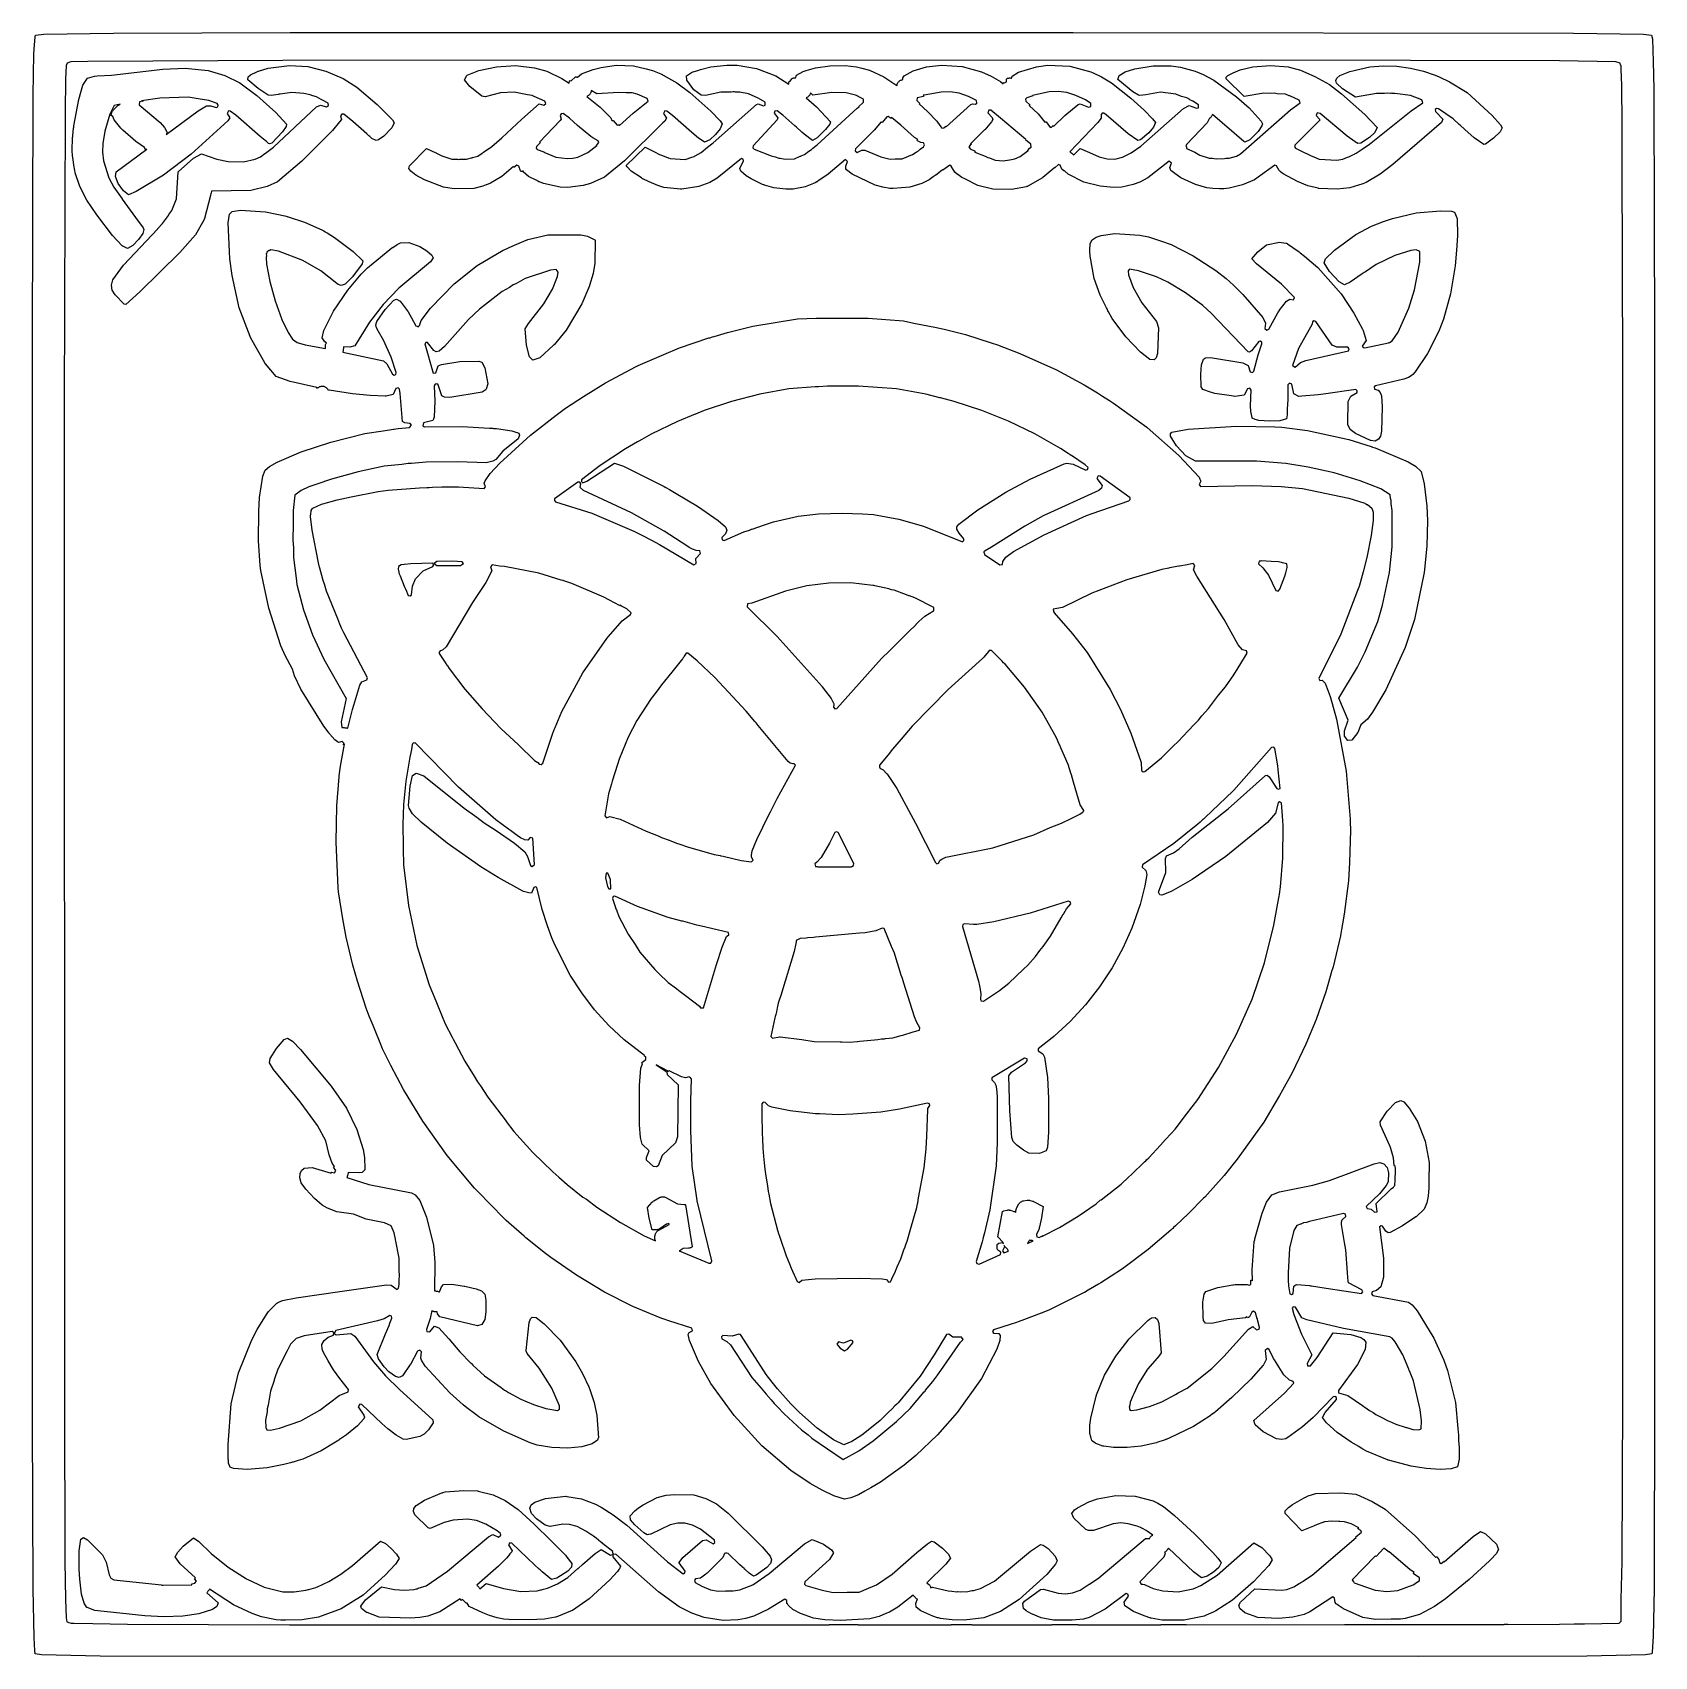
# Model space of a CAD drawing. Header units: millimetres. Extents: x 0 to 299, y 0 to 300.
import ezdxf

# ---------------------------------------------------------------- set-up
doc = ezdxf.new("R2010")
doc.units = ezdxf.units.MM
doc.layers.add('CUT', color=7, linetype='CONTINUOUS')

msp = doc.modelspace()

# ---------------------------------------------------------------- linework, layer by layer
at = {"layer": 'CUT'}
for points in [[(299.3636, 243.2563), (299.3492, 48.3109), (299.2758, 13.5308), (299.2737, 12.8248), (299.1017, 4.0215), (298.9075, 1.1419), (298.8559, 0.8559), (297.6983, 0.6352), (286.8726, 0.4237), (255.9437, 0.3329), (12.8248, 0.4237), (1.9525, 0.6395), (0.8415, 0.8559), (0.7496, 1.3649), (0.5994, 3.8316), (0.4236, 12.8289), (0.3329, 43.8445), (0.3196, 126.0814), (0.3314, 242.3578), (0.4539, 288.2613), (0.5912, 295.9124), (0.6451, 296.7105), (0.654, 296.8434), (0.7467, 298.2175), (0.8027, 299.0483), (0.8806, 299.3651), (2.3908, 299.5462), (15.2462, 299.7276), (47.8085, 299.8184), (192.1832, 299.8487), (284.4478, 299.7277), (297.3066, 299.5462), (298.8168, 299.3651), (298.9788, 298.706), (299.1321, 294.4695), (299.2229, 289.412), (299.2406, 284.2403), (299.289, 270.0892), (299.2987, 267.2501), (299.3025, 266.1354)], [(292.2424, 294.4074), (281.8461, 294.6178), (226.892, 294.7389), (46.4481, 294.7086), (10.5091, 294.5271), (7.4071, 294.4055), (6.7299, 294.2191), (6.5333, 293.7641), (6.4112, 291.2262), (6.3202, 285.2309), (6.1689, 231.3706), (6.1992, 47.8106), (6.29, 17.8815), (6.3809, 10.8319), (6.5004, 7.455), (6.6795, 6.7062), (6.9372, 6.6378), (6.9427, 6.6265), (7.0353, 6.6118), (7.455, 6.5004), (7.7781, 6.4939), (7.9218, 6.471), (11.4662, 6.4192), (17.8513, 6.29), (47.6896, 6.1992), (79.3669, 6.202), (88.8111, 6.1879), (88.8424, 6.2028), (93.5017, 6.2032), (93.5235, 6.1835), (126.2214, 6.1689), (126.2766, 6.2061), (129.5447, 6.2064), (129.5866, 6.1689), (147.2284, 6.1689), (147.2674, 6.2079), (152.5098, 6.2084), (152.5525, 6.1689), (169.7159, 6.1689), (169.7574, 6.2099), (173.4468, 6.2102), (173.4933, 6.1689), (188.2502, 6.1689), (188.2918, 6.2115), (193.0666, 6.212), (193.1192, 6.1689), (208.3616, 6.1689), (208.4068, 6.2133), (212.9743, 6.2137), (213.0241, 6.1689), (242.2359, 6.2163), (248.9796, 6.2169), (248.9908, 6.2272), (271.6354, 6.2639), (271.7043, 6.3039), (272.2374, 6.3055), (272.3072, 6.2656), (281.8461, 6.29), (284.5386, 6.3445), (286.445, 6.3505), (292.8264, 6.503), (293.1905, 6.8332), (293.2158, 10.8675), (293.4074, 17.8815), (293.4982, 47.8106), (293.4982, 55.9256), (293.5207, 183.8023), (293.5285, 203.1676), (293.5244, 204.9089), (293.5285, 227.7398), (293.4982, 241.5512), (293.4982, 244.7452), (293.4799, 249.8786), (293.4074, 282.996), (293.3165, 290.076), (293.2095, 293.0982), (293.1944, 293.7342), (293.1031, 293.8453), (293.0179, 294.2016)], [(53.3937, 286.4422), (54.5145, 286.1175), (54.915, 286.356), (54.8287, 286.7821), (53.81, 287.3856), (53.5172, 287.5058), (53.5165, 287.5074), (52.7004, 287.9515), (51.9811, 288.1362), (51.5235, 288.3241), (50.3573, 288.6021), (48.1579, 288.806), (45.9771, 288.4613), (45.7816, 288.4504), (45.6134, 288.4038), (44.347, 288.2036), (43.7821, 288.3152), (41.898, 289.4899), (40.023, 291.0929), (40.0921, 291.6918), (40.5196, 292.0649), (41.6978, 292.6162), (41.7776, 292.6476), (41.8336, 292.6696), (41.9069, 292.6985), (41.9623, 292.7203), (43.7856, 293.2432), (47.6941, 293.765), (51.0618, 293.5542), (54.4276, 292.7312), (57.5755, 291.3894), (60.0907, 289.7671), (63.893, 286.5445), (66.7115, 283.7222), (66.9916, 283.1586), (66.5467, 282.2813), (65.0847, 280.7332), (64.1317, 280.0292), (63.6981, 279.9137), (62.8966, 280.3089), (62.7251, 280.4601), (62.5068, 280.6525), (62.3298, 280.8084), (61.9664, 281.1287), (59.3898, 283.4369), (57.7111, 284.7642), (57.3785, 284.7993), (57.1227, 284.4891), (57.268, 283.7988), (56.925, 283.3579), (55.6448, 281.7887), (49.9774, 276.1218), (45.5026, 272.3023), (43.5703, 271.4158), (40.5842, 270.7151), (33.3499, 270.6067), (33.2527, 270.238), (33.1838, 270.1484), (33.1304, 269.7739), (32.0089, 265.5203), (31.8912, 265.2432), (30.3828, 262.5484), (27.4993, 259.2718), (20.1264, 252.0183), (17.5298, 249.704), (17.2191, 249.748), (15.5495, 251.4724), (15.0011, 252.3398), (14.8588, 253.2604), (15.1137, 254.2604), (17.0803, 256.9482), (23.4014, 263.6667), (23.4037, 263.6687), (23.4075, 263.6731), (24.3101, 264.6324), (24.823, 265.3382), (25.4008, 266.0879), (25.4848, 266.249), (26.036, 267.0075), (26.8801, 269.1548), (27.1603, 274.1709), (29.9865, 276.6612), (31.4568, 277.4516), (34.3295, 276.4748), (36.4025, 276.0619), (39.197, 276.0066), (41.3484, 276.457), (42.3767, 276.9321), (43.1521, 277.5047), (43.1974, 277.53), (43.3075, 277.6194), (44.728, 278.6683), (52.6868, 286.136)], [(71.0827, 273.5068), (71.0154, 273.5432), (70.0733, 274.2666), (69.7285, 274.7398), (69.7991, 275.2436), (72.9751, 278.4308), (73.8949, 278.0247), (74.588, 277.7187), (74.7711, 277.6379), (74.8311, 277.6114), (75.7831, 277.1271), (77.6078, 276.4826), (78.5531, 276.4749), (78.6429, 276.4559), (78.6557, 276.456), (78.7746, 276.4269), (79.0336, 276.4572), (79.6715, 276.4594), (79.6982, 276.4655), (80.3396, 276.4602), (81.2393, 276.7153), (81.3585, 276.7292), (81.4646, 276.7791), (82.3952, 277.043), (83.2219, 277.6062), (83.3294, 277.6568), (83.4445, 277.7578), (85.0086, 278.8234), (86.8213, 280.3931), (90.523, 283.8768), (93.7152, 286.6884), (94.5766, 286.4533), (94.9595, 286.7722), (94.7843, 287.1721), (92.8317, 288.0705), (92.673, 288.1033), (92.4325, 288.2136), (91.6034, 288.324), (89.126, 288.8353), (86.616, 288.7154), (83.7976, 287.9941), (83.1874, 288.1314), (80.9286, 289.8578), (79.95, 291.1164), (80.4217, 291.9231), (80.4754, 291.9612), (82.6306, 292.8549), (85.8923, 293.4935), (89.3999, 293.7355), (92.8697, 293.3402), (95.136, 292.6988), (97.9078, 291.3764), (99.263, 290.5041), (99.2662, 290.5668), (99.2835, 290.6822), (99.3119, 290.7954), (99.3512, 290.9053), (99.3733, 290.9521), (99.431, 290.9912), (99.6385, 290.9054), (100.408, 291.6447), (100.4462, 291.647), (100.5628, 291.6427), (100.6784, 291.6271), (100.792, 291.6003), (100.8145, 291.5926), (101.543, 292.2081), (103.7094, 292.9935), (105.15, 293.4078), (107.9122, 293.7952), (111.0957, 293.6754), (113.4526, 293.1462), (114.6188, 292.8227), (116.1518, 292.2399), (119.0906, 290.5592), (121.4806, 288.7523), (125.3986, 285.3191), (127.1153, 283.5724), (127.446, 283.0199), (127.1175, 282.0956), (126.2185, 281.0384), (125.1709, 280.0603), (124.2315, 279.6194), (124.2102, 279.6316), (124.1958, 279.6398), (124.1847, 279.6462), (124.1454, 279.6688), (123.1368, 280.3396), (121.8531, 281.4266), (118.33, 284.532), (117.2503, 285.3467), (116.8867, 285.3699), (116.6662, 284.9315), (117.2251, 284.0223), (116.874, 283.521), (116.5305, 283.1592), (109.4405, 276.1831), (105.7576, 273.1827), (103.2189, 271.9738), (101.8584, 271.5992), (99.0367, 271.2578), (97.6155, 271.3472), (94.5185, 272.0176), (93.7731, 272.2971), (93.7012, 272.3319), (93.4999, 272.4292), (93.2897, 272.5309), (91.7726, 273.2646), (90.8007, 274.1648), (90.7839, 274.327), (90.7579, 274.3107), (90.6541, 274.2589), (90.5458, 274.2173), (90.434, 274.1864), (90.4122, 274.1826), (90.2613, 274.321), (89.9814, 275.1915), (89.6306, 275.3949), (89.0457, 274.9407), (89.0399, 274.9548), (89.0064, 275.0658), (88.9913, 275.1417), (86.8343, 273.3068), (84.7472, 272.036), (84.0425, 271.7671), (84.0053, 271.7528), (83.9836, 271.7446), (83.3512, 271.5032), (81.7185, 271.077), (81.71, 271.0754), (81.7083, 271.0751), (81.708, 271.075), (81.7079, 271.075), (78.0335, 270.9843), (76.0874, 271.301), (72.585, 272.7037), (71.7863, 273.1265), (71.3232, 273.3768), (71.1445, 273.4734)], [(166.7523, 273.478), (166.3827, 273.2181), (165.6286, 272.6877), (164.2597, 271.9765), (162.0692, 271.3185), (159.0275, 271.077), (158.3907, 271.0761), (157.0829, 271.2963), (155.6993, 271.6962), (151.4559, 273.7135), (150.382, 274.5441), (150.2919, 274.6773), (150.2467, 275.2218), (150.6041, 276.0447), (150.2168, 276.4277), (147.0361, 273.717), (145.1209, 272.4002), (145.0689, 272.3717), (144.9993, 272.3336), (144.8985, 272.2784), (144.5956, 272.1126), (142.8042, 271.4109), (140.5608, 270.9747), (139.187, 270.9252), (137.0004, 271.209), (135.2993, 271.6882), (135.2001, 271.7249), (135.103, 271.7608), (135.0682, 271.7737), (134.931, 271.8244), (132.843, 272.8605), (131.9146, 273.3821), (130.9409, 274.2509), (130.7412, 274.7465), (131.3998, 276.178), (131.3152, 276.496), (131.0173, 276.6358), (126.5789, 272.9598), (125.2036, 272.2096), (123.1427, 271.4428), (120.0347, 270.9497), (119.7727, 270.9352), (116.7383, 271.267), (115.5964, 271.6337), (114.0337, 272.3013), (112.8213, 272.8625), (112.7912, 272.8805), (112.582, 273.0193), (110.7242, 274.2828), (109.941, 275.0566), (109.769, 275.301), (113.2936, 278.6753), (114.013, 278.3321), (114.368, 278.1627), (114.532, 278.0844), (115.0205, 277.8513), (115.9075, 277.3393), (116.7806, 277.0279), (117.5462, 276.7482), (117.5749, 276.7447), (117.8926, 276.6313), (120.6432, 276.4531), (121.9001, 276.8648), (122.1467, 276.9106), (122.3169, 277.0013), (122.4013, 277.0289), (122.4953, 277.0964), (123.6243, 277.698), (124.755, 278.7172), (125.8317, 279.4894), (133.7715, 286.5497), (134.095, 286.6844), (135.0759, 286.3185), (135.4286, 286.4264), (135.4238, 286.9793), (134.1244, 287.7483), (132.3257, 288.5433), (130.7492, 288.8659), (129.9099, 288.8671), (129.7288, 288.8994), (129.5275, 288.8883), (129.4811, 288.897), (129.1329, 288.8682), (127.2001, 288.871), (124.3895, 288.2085), (123.5966, 288.2679), (122.2358, 289.2828), (120.96, 291.0774), (120.8688, 291.8604), (121.8132, 292.4886), (122.0454, 292.562), (122.1425, 292.5926), (123.1989, 292.9262), (123.4683, 293.0112), (125.4087, 293.5183), (128.3369, 293.8253), (130.2132, 293.794), (133.8159, 293.1885), (137.3372, 291.8306), (139.7408, 290.345), (139.7419, 290.3936), (139.7566, 290.5121), (139.783, 290.6286), (139.8209, 290.7418), (139.8439, 290.7932), (140.0275, 290.8713), (140.3121, 291.327), (140.3616, 291.3575), (140.4691, 291.4096), (140.5811, 291.4508), (140.6967, 291.4807), (140.8148, 291.4989), (140.934, 291.5053), (141.0004, 291.5023), (141.1462, 291.9884), (142.4291, 292.6495), (142.948, 292.8545), (144.6776, 293.3411), (147.3412, 293.7059), (150.1424, 293.7351), (152.2664, 293.5049), (153.202, 293.298), (154.6256, 292.8702), (157.2555, 291.6913), (159.7039, 290.0424), (159.7111, 290.1235), (159.7324, 290.2374), (159.7645, 290.3486), (159.8072, 290.4562), (159.8601, 290.5592), (159.9227, 290.6566), (159.9943, 290.7476), (160.0744, 290.8312), (160.1622, 290.9067), (160.2569, 290.9734), (160.3575, 291.0307), (160.4632, 291.078), (160.5729, 291.1149), (160.6857, 291.141), (160.7895, 291.1547), (160.7893, 291.5136), (161.0406, 291.8488), (162.6761, 292.758), (165.1598, 293.4917), (167.8832, 293.8248), (171.6949, 293.5767), (175.2909, 292.5795), (177.074, 291.7673), (178.785, 290.7875), (179.2939, 290.4057), (179.302, 290.4702), (179.3277, 290.5839), (179.3405, 290.6227), (179.5072, 290.5349), (179.8645, 290.7294), (179.9175, 291.2495), (179.992, 291.3572), (180.0973, 291.3988), (180.2093, 291.431), (180.324, 291.4521), (180.4401, 291.462), (180.5567, 291.4606), (180.6726, 291.4479), (180.7867, 291.424), (180.7881, 291.4235), (180.9443, 291.7803), (182.1019, 292.5458), (185.4041, 293.5153), (187.5014, 293.7967), (191.5734, 293.6381), (195.4466, 292.5789), (196.8865, 291.9062), (197.4059, 291.6605), (199.2452, 290.5726), (202.8137, 287.7599), (205.2678, 285.4986), (206.8088, 283.9105), (207.3377, 283.2463), (207.0133, 282.4099), (206.1145, 281.3195), (204.6285, 280.0764), (204.1308, 279.9148), (202.3201, 281.1603), (198.2769, 284.6544), (197.8424, 284.9657), (197.5451, 284.9559), (197.3297, 284.7029), (197.333, 284.021), (196.7247, 283.2764), (191.5916, 277.8276), (191.6653, 277.7847), (191.7616, 277.715), (191.925, 277.584), (192.013, 277.506), (192.093, 277.4198), (192.1642, 277.3262), (192.2258, 277.226), (192.2388, 277.1994), (193.4768, 278.4257), (195.1853, 277.7364), (197.0076, 276.9107), (198.4317, 276.5291), (199.8586, 276.4899), (201.2775, 276.8409), (202.8702, 277.6537), (204.6567, 278.9059), (212.5353, 285.8408), (213.5769, 286.3823), (214.9254, 285.8631), (215.3122, 285.9726), (215.3191, 286.4975), (214.2203, 287.1888), (213.6819, 287.4154), (213.6629, 287.4689), (213.1389, 287.776), (212.1292, 288.0688), (211.1334, 288.4879), (208.2923, 288.8356), (205.564, 288.3632), (204.4845, 288.2409), (204.2116, 288.298), (203.1547, 288.8866), (200.4025, 291.1466), (200.6577, 291.8869), (201.7683, 292.5749), (203.5284, 293.1586), (206.9148, 293.6755), (210.2446, 293.6757), (211.963, 293.4468), (214.6476, 292.7173), (216.1665, 292.1029), (218.1227, 291.0609), (222.2675, 288.005), (224.6548, 285.9232), (226.8744, 283.521), (227.0702, 283.0175), (226.976, 282.6162), (226.2765, 281.5727), (224.7843, 280.0488), (223.8433, 279.6236), (223.8155, 279.6426), (223.8078, 279.6479), (223.7639, 279.6778), (223.6784, 279.7361), (217.8637, 284.6934), (217.8282, 284.594), (217.7778, 284.4874), (217.7172, 284.3863), (217.647, 284.2915), (217.5678, 284.2042), (217.4805, 284.125), (217.3858, 284.0547), (217.2846, 283.9942), (217.2305, 283.9686), (217.266, 283.9227), (216.9133, 283.2059), (213.0737, 279.159), (213.0299, 279.0256), (213.0094, 279.0037), (213.0142, 278.9776), (212.9805, 278.8746), (213.0585, 278.7389), (213.1088, 278.4678), (214.6179, 277.7589), (215.5359, 277.2434), (217.287, 276.6394), (217.7845, 276.6393), (218.5268, 276.548), (220.0563, 276.5808), (220.3376, 276.6385), (220.9592, 276.6383), (222.3208, 277.0599), (223.0604, 277.4973), (232.2582, 285.5713), (234.0375, 286.8539), (233.8693, 287.3492), (233.8322, 287.3658), (233.8323, 287.3677), (232.1067, 288.1564), (232.0271, 288.1697), (231.3257, 288.482), (229.8252, 288.5364), (229.286, 288.6262), (228.6003, 288.5808), (227.3139, 288.6275), (223.7324, 288.0348), (220.3745, 291.298), (220.4123, 291.6254), (220.6939, 291.8916), (221.6798, 292.4237), (222.97, 292.9437), (225.282, 293.5245), (228.5374, 293.7358), (231.82, 293.5171), (234.1023, 292.8773), (236.7505, 291.7214), (239.4324, 290.2292), (241.6686, 288.5163), (245.9539, 284.7474), (248.2261, 282.3128), (247.7948, 281.395), (246.8003, 280.4614), (245.2173, 279.4264), (244.6501, 279.3765), (244.3616, 279.5406), (244.2843, 279.5845), (244.271, 279.5921), (244.1651, 279.6523), (242.6795, 280.7128), (237.6965, 284.9113), (237.1859, 285.0218), (236.9861, 284.5662), (237.6284, 283.8365), (237.6273, 283.6361), (237.6075, 283.6063), (237.5755, 283.5582), (237.5753, 283.5579), (237.5672, 283.5456), (233.3858, 279.3748), (233.0403, 279.0535), (233.0603, 278.967), (232.9934, 278.7917), (233.1879, 278.4829), (233.8868, 278.158), (236.0375, 277.0704), (236.5465, 276.9214), (237.5496, 276.455), (240.8187, 276.3099), (241.8805, 276.4922), (242.7623, 276.8689), (243.0334, 276.9387), (243.7466, 277.2894), (244.0221, 277.4071), (244.1276, 277.4767), (244.3444, 277.5833), (245.4441, 278.3372), (245.4504, 278.3501), (246.8353, 279.2644), (254.4819, 285.4001), (256.6449, 286.8887), (256.4851, 287.4132), (254.3885, 288.2045), (251.494, 288.6255), (250.9668, 288.6165), (250.8957, 288.6262), (250.6959, 288.6157), (250.1621, 288.6854), (249.5727, 288.5928), (248.1112, 288.568), (244.2218, 287.9419), (241.8125, 289.4806), (240.7414, 290.4774), (240.6339, 291.0008), (240.7944, 291.4435), (241.367, 291.9348), (243.1848, 292.6714), (246.8743, 293.4881), (249.3605, 293.6752), (251.8655, 293.6117), (254.3656, 293.2744), (256.7981, 292.7038), (258.9315, 291.9744), (259.6514, 291.6773), (261.5931, 290.768), (264.8281, 288.75), (269.4608, 284.5411), (270.9882, 282.8018), (271.2516, 282.2501), (270.8959, 281.5539), (269.7079, 280.3352), (268.2316, 279.2254), (267.8986, 279.1934), (266.1323, 280.4398), (264.4199, 281.9523), (263.5434, 282.7535), (263.3762, 282.8741), (262.2168, 283.8981), (259.5625, 285.777), (259.1683, 285.8474), (258.9337, 285.6138), (258.9637, 285.2841), (260.3475, 283.8481), (260.0914, 283.2165), (251.1155, 275.5126), (248.7889, 273.7078), (246.1802, 272.1908), (245.5781, 271.9557), (243.1674, 271.2033), (240.8642, 270.9551), (237.4434, 271.1029), (237.352, 271.1118), (235.4659, 271.5754), (233.5456, 272.3687), (230.8822, 273.7909), (230.6041, 273.9975), (230.4737, 274.1158), (230.4008, 274.182), (230.2881, 274.2842), (230.1577, 274.4026), (229.6482, 275.2265), (229.3457, 275.3619), (226.7259, 273.4767), (226.5649, 273.3651), (226.5109, 273.3276), (226.2897, 273.1741), (225.6079, 272.7011), (223.4306, 271.7257), (220.92, 271.111), (219.9347, 271.0157), (219.1564, 271.015), (217.9225, 271.0898), (216.843, 271.227), (214.7358, 271.8182), (212.0606, 273.0719), (210.9293, 273.8202), (210.2166, 274.4223), (210.0098, 274.9587), (210.2975, 275.7711), (209.897, 276.0987), (205.929, 273.0384), (204.445, 272.2688), (203.2674, 271.8129), (201.1327, 271.3284), (199.6301, 271.2869), (197.1517, 271.4761), (194.1459, 272.2654), (191.2908, 273.7272), (190.6213, 274.2481), (190.5608, 274.3582), (190.4801, 274.3165), (190.472, 274.3133), (190.1088, 274.6403), (189.803, 275.3872), (189.4917, 275.5009), (188.8119, 274.911), (188.8063, 274.9216), (186.5958, 273.0903), (186.5941, 273.0891), (186.5914, 273.0872), (186.5836, 273.0818), (186.5593, 273.0649), (183.8261, 271.4981), (183.7347, 271.462), (183.6501, 271.4286), (183.6102, 271.4129), (183.5795, 271.4008), (180.8064, 270.8957), (177.3454, 270.9275), (174.5969, 271.5999), (172.1854, 272.8429), (171.6741, 273.1338), (170.9419, 273.6617), (170.8803, 273.6447), (170.3792, 274.0637), (169.7046, 275.223), (169.4386, 275.3673), (168.1333, 274.4492), (168.1057, 274.5306), (168.1044, 274.5353), (167.1138, 273.7323), (167.0208, 273.6668)], [(14.9761, 285.1388), (15.019, 285.2392), (15.0708, 285.3352), (15.1311, 285.4262), (15.1994, 285.5113), (15.2752, 285.5898), (16.0806, 286.3521), (16.1808, 286.437), (16.2896, 286.5105), (16.4058, 286.5716), (16.4822, 286.6066), (15.3607, 286.3991), (14.5608, 284.8079), (13.6365, 281.6666), (13.2788, 279.382), (13.2212, 277.7686), (13.4046, 276.1691), (14.4035, 273.0568), (15.3188, 271.3156), (16.8717, 269.1523), (16.8722, 269.113), (17.326, 268.4416), (19.3409, 265.7125), (20.7098, 263.8056), (20.8273, 263.5382), (20.6691, 262.7737), (19.856, 261.6455), (18.8239, 260.5551), (17.8433, 260.0003), (17.0762, 260.3494), (16.9686, 260.4354), (16.957, 260.4447), (16.9337, 260.4633), (16.8513, 260.5292), (15.0939, 262.4287), (12.1523, 266.2185), (10.3673, 268.9291), (9.0769, 271.45), (8.1777, 273.9848), (8.1702, 274.0266), (8.1137, 274.3874), (7.9606, 275.3651), (7.797, 276.4096), (7.6926, 277.0762), (7.6462, 278.1081), (7.7231, 280.3941), (7.7254, 280.4614), (7.7316, 280.6464), (7.7333, 280.6957), (7.8213, 281.6437), (7.8802, 282.0759), (7.8942, 282.1787), (7.9195, 282.3639), (7.9579, 282.6461), (8.8728, 287.4957), (9.5788, 290.1567), (10.4694, 291.4283), (11.7506, 291.7858), (12.2579, 291.8431), (14.8556, 291.949), (24.3475, 293.1017), (28.4904, 293.2746), (32.7077, 292.8264), (35.7672, 291.9112), (38.5525, 290.5792), (41.6777, 288.2425), (45.1735, 285.0811), (47.1643, 282.9601), (47.0873, 282.5352), (46.3969, 281.5294), (44.4197, 279.4654), (44.0122, 279.3069), (43.8582, 279.3942), (43.6125, 279.5952), (43.4673, 279.7141), (43.1998, 279.9329), (42.3112, 280.6599), (37.797, 284.6057), (36.7777, 285.3398), (36.4474, 285.3687), (36.2042, 284.908), (36.7316, 284.1092), (36.3611, 283.5359), (29.5496, 277.3911), (24.4444, 273.5618), (19.443, 270.5303), (18.0227, 269.9296), (17.0811, 270.6713), (16.1431, 271.9947), (15.6191, 273.2708), (15.7617, 274.1505), (21.4094, 278.3566), (21.0439, 278.2458), (21.0901, 278.3295), (20.9646, 278.6398), (19.3843, 279.7156), (16.9748, 281.8209), (16.6106, 282.2011), (15.3939, 283.7295), (15.133, 284.3806), (14.812, 284.5577), (14.9426, 285.0349)], [(30.8441, 285.383), (32.3968, 286.3185), (33.1808, 286.3217), (34.2018, 286.0094), (34.4647, 286.1422), (34.5553, 286.4587), (34.3378, 286.7493), (32.8458, 287.2762), (30.8647, 287.5973), (30.861, 287.5983), (30.8568, 287.5985), (28.9931, 287.9006), (23.7825, 287.7201), (20.4469, 287.2388), (20.6537, 287.1759), (20.7055, 287.1573), (20.02, 287.0433), (19.9824, 286.4947), (23.8292, 283.2452), (24.6276, 282.3489), (25.1535, 281.4042), (25.2028, 281.4045), (24.9867, 281.0207)], [(103.1943, 288.6426), (103.1375, 288.5414), (103.0713, 288.4462), (102.9962, 288.3578), (102.9129, 288.2771), (102.8221, 288.2048), (102.7249, 288.1416), (102.6219, 288.0881), (102.5506, 288.0594), (104.9846, 286.0927), (106.9237, 284.1214), (107.1539, 283.6094), (107.1679, 283.6122), (107.2847, 283.6242), (107.4006, 283.6247), (108.102, 282.7735), (108.3949, 282.8462), (108.451, 282.8958), (108.4751, 282.8387), (108.5101, 282.7266), (108.5196, 282.6805), (111.064, 284.996), (113.8164, 287.1661), (113.6439, 287.68), (111.8255, 288.4779), (110.8893, 288.6906), (110.1952, 288.723), (110.0453, 288.7486), (109.7801, 288.7424), (108.38, 288.8078), (104.3584, 288.5469), (103.3191, 289.1642), (103.317, 289.0873), (103.3026, 288.9722), (103.2772, 288.859), (103.241, 288.7488)], [(140.8407, 282.65), (138.6614, 284.6258), (137.6368, 285.4105), (137.2069, 285.3554), (137.0836, 284.9737), (137.7245, 284.1079), (137.6199, 283.7329), (133.2072, 278.9298), (133.1232, 278.6026), (133.3619, 278.3168), (136.496, 277.0763), (137.2501, 276.894), (137.8891, 276.699), (138.1495, 276.6765), (139.062, 276.4558), (140.8134, 276.5452), (141.8821, 277.0126), (141.9868, 277.0471), (142.0485, 277.0854), (142.6463, 277.3469), (143.4246, 277.9388), (143.9278, 278.2509), (144.1985, 278.5275), (144.9956, 279.1338), (152.3886, 285.889), (152.7064, 286.1088), (152.6409, 286.1476), (152.6232, 286.1607), (153.5175, 286.9793), (153.5438, 287.5233), (153.1867, 287.7089), (153.1589, 287.7585), (152.9321, 287.8411), (152.5205, 288.0549), (152.5622, 288.0912), (152.5677, 288.0951), (152.0651, 288.2996), (150.3417, 288.7212), (147.6719, 288.7785), (144.2142, 288.3047), (143.739, 288.7054), (143.7307, 288.6564), (143.6997, 288.5433), (143.6579, 288.4337), (143.6056, 288.3287), (143.5433, 288.2293), (143.4716, 288.1365), (143.3911, 288.0511), (143.3027, 287.974), (143.2072, 287.9059), (143.1055, 287.8474), (142.9986, 287.7991), (142.9516, 287.7832), (144.8533, 286.1392), (147.4593, 283.4), (147.3351, 282.919), (146.541, 281.9333), (144.9674, 280.4203), (144.1275, 279.9142), (142.574, 281.0785), (142.1821, 281.4338), (141.1707, 282.3893)], [(174.1903, 286.5987), (174.4469, 286.8039), (174.342, 287.2807), (172.9143, 288.0366), (171.1917, 288.6302), (169.5372, 288.893), (167.8434, 288.8675), (164.7172, 288.267), (164.5502, 288.2742), (164.5704, 288.2261), (164.6049, 288.1143), (164.6137, 288.0714), (163.4395, 287.8152), (163.3796, 287.2757), (163.9434, 286.7274), (163.8639, 286.6931), (163.8096, 286.6757), (165.3288, 285.3021), (167.0677, 283.5026), (167.1831, 283.3342), (167.7772, 282.467), (167.8394, 282.4338), (167.9763, 282.1933), (168.3393, 282.2831), (168.7004, 282.5923), (168.7247, 282.5187), (168.7422, 282.4411), (173.3385, 286.5382), (173.6232, 286.6846)], [(193.0944, 286.5577), (193.4558, 286.6825), (195.0291, 286.0974), (195.4131, 286.2029), (195.4309, 286.7231), (194.4312, 287.3984), (192.6814, 288.2455), (190.9872, 288.7553), (189.3898, 288.9573), (187.7298, 288.898), (184.7038, 288.2315), (184.7466, 288.167), (184.7574, 288.1468), (183.6292, 287.8263), (183.3843, 287.5544), (183.473, 287.1993), (184.2302, 286.4687), (184.1255, 286.4247), (184.0775, 286.4099), (185.7583, 284.8753), (186.9497, 283.3263), (186.9622, 283.3319), (187.0733, 283.3689), (187.1863, 283.3947), (187.824, 282.4879), (188.1208, 282.3499), (188.4961, 282.6917), (188.5114, 282.6582), (188.5495, 282.5475), (188.562, 282.4946), (190.6769, 284.5091)], [(97.6353, 283.596), (93.7864, 279.6278), (93.8242, 279.619), (93.9357, 279.5811), (93.9567, 279.5716), (93.2178, 278.8117), (93.1792, 278.4884), (93.3659, 278.2648), (94.5662, 277.8094), (94.5719, 277.7648), (96.8239, 276.8679), (98.8959, 276.6106), (99.9172, 276.6727), (100.8316, 276.8567), (102.6761, 277.7136), (104.3379, 278.9775), (104.2988, 278.9936), (104.7496, 279.5826), (104.5872, 279.8788), (103.6317, 280.4263), (103.2407, 280.6504), (100.811, 282.6872), (99.297, 284.0471), (98.1658, 284.9008), (97.7623, 284.8626), (97.6068, 284.525), (97.7973, 283.8602)], [(176.4227, 276.782), (176.7629, 276.7045), (177.816, 276.2978), (179.2815, 276.1569), (180.4359, 276.3641), (180.4713, 276.3659), (180.5132, 276.378), (181.4556, 276.5472), (182.4206, 276.9913), (183.8601, 278.096), (183.8566, 278.097), (183.8049, 278.1185), (183.8905, 278.1735), (184.1305, 278.5003), (184.4285, 278.727), (184.3729, 279.2567), (183.3997, 280.0599), (183.4337, 280.0956), (183.4444, 280.1057), (178.817, 284.0515), (177.0037, 285.5049), (176.6427, 285.5395), (176.4269, 285.0391), (177.25, 284.1813), (177.362, 283.7951), (177.1191, 283.3924), (175.8775, 281.9188), (175.8753, 281.9165), (175.8652, 281.9055), (175.861, 281.9009), (175.8576, 281.8972), (173.2388, 279.3414), (173.2471, 279.3394), (173.3599, 279.3007), (173.4144, 279.2757), (173.222, 279.0836), (173.2249, 279.0366), (172.9651, 278.7543), (173.167, 278.4111), (174.0905, 277.949), (174.0902, 277.9467), (174.0606, 277.8312), (174.0339, 277.7582), (175.9514, 277.0178)], [(160.3856, 282.7829), (158.672, 284.1425), (158.6504, 284.0312), (158.6416, 284.0017), (158.084, 284.3792), (157.8115, 284.2716), (156.9727, 283.2344), (156.941, 283.2486), (156.837, 283.3083), (156.7784, 283.3501), (155.4751, 281.8194), (152.0598, 278.3713), (151.9861, 278.0165), (152.385, 277.7351), (153.2091, 278.1732), (153.8041, 278.1447), (156.7399, 276.9357), (158.4687, 276.514), (159.389, 276.5252), (159.4384, 276.5208), (159.4864, 276.5264), (160.6424, 276.5405), (162.5913, 277.3187), (163.213, 277.78), (163.2532, 277.802), (163.3935, 277.9052), (163.6571, 278.0318), (163.9009, 278.2783), (163.9632, 278.3242), (164.5891, 278.7845), (164.799, 279.1269), (164.6188, 279.4777), (164.1101, 279.5343), (163.4714, 279.8891), (163.365, 279.9808), (163.396, 280.0398), (163.4619, 280.1396), (163.4841, 280.1669), (162.9306, 280.4506)], [(61.0815, 257.1796), (59.3109, 254.801), (57.949, 253.4131), (57.2014, 253.1923), (56.6994, 253.3959), (56.4438, 253.5705), (56.4366, 253.5755), (56.4363, 253.5757), (56.4349, 253.5767), (56.4242, 253.5839), (53.466, 255.8939), (50.188, 257.8167), (45.6837, 259.4953), (44.2515, 259.7518), (43.9402, 259.6), (43.8363, 259.6103), (43.827, 259.5992), (43.7447, 259.6057), (43.6751, 259.4708), (43.5469, 259.4083), (43.5208, 259.2322), (43.5122, 259.222), (43.5143, 259.1886), (43.5081, 259.1468), (43.4315, 258.9984), (43.4384, 258.6776), (43.3911, 258.359), (43.4784, 257.0974), (44.0483, 253.9396), (45.0462, 250.3411), (46.3032, 246.8985), (47.472, 244.4979), (48.2718, 243.2829), (49.1422, 242.6511), (50.5933, 242.2309), (54.3354, 241.5482), (54.3275, 241.9553), (54.3308, 242.071), (54.3452, 242.1859), (54.3707, 242.2989), (54.4069, 242.4088), (54.4536, 242.5148), (54.5103, 242.6158), (54.5206, 242.6307), (54.1891, 242.8236), (53.7137, 243.559), (54.0075, 244.9017), (55.8321, 248.4577), (58.4411, 252.341), (60.8997, 255.2866), (62.0799, 256.4253), (62.0907, 256.4279), (63.1017, 257.333), (66.2196, 259.8265), (66.5995, 260.1094), (66.6321, 260.1337), (66.7135, 260.1944), (66.7304, 260.207), (67.5726, 260.7279), (68.1862, 261.0532), (69.6748, 261.1449), (71.7339, 260.3886), (73.0312, 259.6044), (73.9454, 258.7906), (74.1921, 258.2712), (73.7145, 257.5244), (67.8414, 252.6788), (64.9692, 249.6856), (62.4412, 246.4036), (59.7286, 242.086), (58.806, 241.8133), (57.6587, 241.8432), (57.6614, 241.7956), (57.6567, 241.6789), (57.6406, 241.5632), (57.6134, 241.4496), (57.5919, 241.3872), (57.5965, 241.3025), (57.5914, 241.1848), (57.5747, 241.0682), (57.5467, 240.9538), (57.5246, 240.8911), (65.0247, 239.2774), (65.674, 238.7661), (66.6666, 236.8531), (66.9727, 236.6595), (67.2806, 236.7736), (67.3867, 237.1199), (66.4698, 239.9403), (65.0313, 243.1204), (64.1238, 244.6871), (63.7641, 245.3972), (63.6079, 245.9344), (63.817, 246.5749), (65.337, 248.7349), (66.9274, 250.5106), (67.431, 250.6702), (68.0979, 250.2927), (69.5574, 248.3281), (70.1817, 247.2472), (71.001, 245.7539), (71.2565, 245.655), (71.2912, 245.6328), (71.3018, 245.6374), (71.4309, 245.5874), (71.6833, 245.801), (72.0043, 246.752), (73.7277, 249.0192), (78.0858, 253.4999), (82.3121, 256.9042), (87.12, 259.6997), (87.301, 259.7937), (88.7839, 260.4652), (91.3621, 261.5476), (91.3742, 261.5519), (91.3929, 261.5585), (91.4112, 261.5649), (91.6403, 261.6457), (95.308, 262.5371), (101.4324, 262.5351), (102.6151, 262.3076), (103.368, 261.9421), (104.0202, 261.5873), (104.022, 261.5847), (104.0248, 261.5803), (104.0273, 261.5765), (104.0373, 261.5613), (103.9714, 257.3002), (103.6963, 255.3936), (103.0249, 253.1632), (103.0173, 253.1424), (103.0153, 253.1369), (103.013, 253.1305), (103.0058, 253.1109), (101.6254, 249.7799), (98.7177, 244.9443), (96.4705, 242.2558), (96.4639, 242.2483), (96.4545, 242.2377), (96.4423, 242.224), (96.3791, 242.1527), (93.8719, 239.8692), (92.575, 239.4239), (91.9213, 240.0286), (91.4194, 242.1756), (91.1683, 245.1828), (91.7656, 246.1803), (94.5893, 249.7804), (96.1792, 252.5068), (97.1194, 254.8516), (97.2345, 255.654), (96.8793, 256.1313), (95.7993, 256.034), (91.1268, 254.4567), (89.4099, 253.4939), (88.9533, 253.282), (88.2459, 252.8413), (86.9205, 252.0981), (82.7085, 248.8463), (80.6936, 246.9209), (76.2824, 241.9049), (75.2921, 241.0503), (74.7731, 240.9682), (74.286, 241.1876), (73.1636, 242.6475), (72.8358, 242.6609), (72.6272, 242.4543), (74.2209, 237.0223), (74.6871, 237.0814), (75.1181, 238.3645), (75.7329, 238.6283), (79.1319, 239.1742), (82.5795, 239.2581), (83.16, 239.0742), (83.7081, 237.995), (84.2398, 235.0637), (83.9841, 234.0593), (83.8996, 233.9751), (83.8518, 233.9276), (83.8172, 233.8931), (83.7804, 233.8564), (83.2377, 233.4977), (77.2752, 232.523), (76.2963, 232.5897), (75.7657, 232.8672), (75.0952, 234.8634), (74.8638, 235.0523), (74.5338, 235.0017), (74.3627, 234.676), (74.5217, 231.8756), (74.4005, 228.9356), (74.4001, 228.9295), (74.2445, 228.5922), (74.2346, 228.5708), (74.2292, 228.559), (74.1161, 228.314), (72.3991, 227.8454), (72.2821, 227.3309), (72.5975, 227.1359), (79.5522, 227.1626), (84.5654, 226.8991), (85.1616, 226.8446), (85.2927, 226.8326), (85.5371, 226.8103), (85.844, 226.7823), (88.7057, 226.365), (89.0862, 226.2475), (89.4604, 226.1319), (89.6206, 226.0824), (89.698, 226.0585), (89.9558, 225.9242), (90.1114, 225.557), (89.8836, 224.885), (87.059, 222.6621), (85.741, 221.1049), (85.2136, 220.7608), (83.99, 220.4502), (78.7469, 220.6913), (72.8852, 220.631), (70.1962, 220.3568), (69.6053, 220.3276), (68.4045, 220.1741), (65.1731, 219.8445), (60.3639, 218.8224), (55.43, 217.4603), (54.1681, 217.027), (54.1182, 217.0126), (54.0566, 216.9887), (51.2961, 216.041), (49.8516, 215.4055), (48.669, 214.5456), (48.3827, 211.6735), (48.3866, 211.116), (48.3829, 211.0932), (48.3658, 209.6882), (48.3524, 209.4674), (48.36, 209.2167), (48.3233, 206.2152), (48.4302, 204.8217), (48.4428, 203.0006), (48.9217, 199.2301), (48.922, 199.2275), (48.9221, 199.227), (49.0721, 198.0462), (50.3128, 193.3567), (51.9719, 188.7439), (54.0525, 184.2527), (58.1758, 177.0291), (57.2505, 172.7338), (57.3547, 171.6695), (57.4467, 171.6781), (57.5645, 171.6777), (57.6817, 171.6656), (57.7972, 171.6422), (57.9098, 171.6075), (57.9568, 171.5878), (58.0209, 171.5964), (58.1394, 171.6004), (58.2578, 171.5926), (58.3748, 171.5733), (58.4759, 171.5461), (59.2891, 174.9939), (59.5367, 175.7974), (59.5421, 175.7998), (60.6702, 179.4469), (61.046, 180.0841), (61.943, 180.4377), (62.1023, 180.8056), (57.711, 189.157), (57.3046, 190.0035), (57.3003, 190.014), (57.1786, 190.315), (57.0133, 190.7239), (56.6217, 191.6928), (54.553, 196.8102), (54.1318, 198.0857), (53.9305, 198.788), (53.6759, 199.676), (53.2761, 201.0705), (53.2363, 201.2096), (53.0201, 202.01), (51.9, 208.0347), (51.5808, 210.6082), (51.5822, 210.6245), (51.5975, 210.8037), (51.614, 210.9968), (51.6692, 211.6429), (51.6816, 211.684), (51.8702, 212.0133), (51.9897, 212.104), (53.5798, 212.8539), (53.8525, 212.9341), (56.4812, 213.6618), (59.0895, 214.2345), (64.0462, 215.1664), (65.9165, 215.4508), (71.6995, 215.8763), (73.007, 215.9241), (73.4629, 215.9408), (74.0626, 215.9627), (75.8119, 216.0267), (78.8863, 216.0267), (83.5983, 215.7479), (83.8336, 216.075), (83.611, 216.7148), (83.7723, 217.1852), (84.7007, 218.5076), (86.4974, 220.4243), (92.1146, 225.5886), (96.8424, 229.2465), (98.5793, 230.5517), (101.9286, 232.7234), (105.9624, 235.2096), (111.6445, 238.25), (111.8396, 238.341), (111.9231, 238.3799), (111.9447, 238.39), (112.0139, 238.4222), (116.7332, 240.4638), (119.6359, 241.6617), (124.9967, 243.5072), (125.1862, 243.5616), (125.699, 243.709), (125.9791, 243.7895), (128.4264, 244.4927), (133.128, 245.6691), (141.36, 247.0391), (144.7792, 247.1906), (154.3716, 247.1644), (160.8843, 246.6503), (162.7957, 246.2663), (165.6817, 245.6866), (166.6669, 245.4886), (168.3882, 245.1428), (172.3121, 244.1296), (177.0764, 242.6002), (178.2537, 242.2162), (182.3539, 240.621), (189.0979, 237.6096), (194.1839, 234.8871), (196.6729, 233.3664), (197.4337, 232.8857), (197.5964, 232.7829), (198.906, 231.9554), (199.622, 231.5029), (205.7484, 227.0411), (205.8226, 226.9847), (211.691, 221.8127), (215.3891, 217.834), (215.5629, 217.4594), (215.7021, 217.0743), (215.4437, 216.4987), (215.6865, 216.1109), (225.1732, 216.2989), (230.5098, 216.1168), (234.4487, 215.7533), (242.9784, 213.9628), (243.0216, 213.9502), (245.9464, 213.0111), (246.0827, 212.9469), (246.1199, 212.9294), (246.355, 212.8187), (246.4603, 212.7691), (247.2396, 212.1456), (247.4663, 211.3791), (247.4666, 209.866), (247.1547, 207.0586), (246.304, 203.0315), (245.6617, 200.4078), (244.889, 197.6721), (244.8818, 197.6519), (244.8644, 197.6031), (244.8403, 197.5356), (244.6215, 196.9223), (241.5222, 188.8998), (237.4468, 180.7215), (237.6452, 180.3418), (238.1003, 180.3689), (238.1758, 180.3432), (238.6442, 179.8591), (238.6476, 179.8521), (239.5498, 177.4059), (239.9525, 176.1196), (240.7168, 173.1828), (242.5351, 163.624), (243.2603, 154.7546), (243.2612, 154.6866), (243.2666, 154.289), (243.2877, 152.715), (243.1393, 146.7609), (242.9508, 143.404), (242.1359, 137.2609), (241.8258, 135.4642), (241.6458, 134.4212), (241.5148, 133.6619), (241.4434, 133.2483), (240.0932, 127.5374), (239.9338, 126.9936), (239.8958, 126.8642), (239.1146, 124.1987), (238.7426, 122.9298), (236.9612, 117.8187), (235.0536, 113.2749), (232.5793, 107.9876), (230.8, 104.8102), (230.7746, 104.765), (230.7731, 104.7622), (230.2314, 103.7948), (227.3401, 98.9063), (222.4362, 92.032), (220.0355, 89.0729), (216.4318, 85.064), (216.2229, 84.8371), (213.4407, 82.0346), (211.0415, 79.7326), (210.7025, 79.4281), (210.5398, 79.2819), (210.4386, 79.1911), (210.1932, 78.9707), (206.0119, 75.387), (201.5085, 72.0165), (201.1191, 71.7341), (197.2769, 69.2346), (196.8724, 68.9997), (196.1184, 68.5617), (194.9705, 67.895), (194.2711, 67.4888), (194.2246, 67.4634), (188.9564, 64.854), (188.0812, 64.4205), (188.0625, 64.4112), (187.8267, 64.2944), (187.6857, 64.2308), (186.6224, 63.7853), (186.3546, 63.6731), (186.2797, 63.6417), (186.2549, 63.6313), (182.7156, 62.2954), (182.3712, 62.1786), (182.2442, 62.1354), (181.5527, 61.9008), (180.7772, 61.6376), (177.475, 60.5809), (177.3339, 60.2758), (177.4829, 59.9745), (178.4794, 59.9012), (178.7415, 59.5589), (178.6775, 58.5889), (178.0889, 57.038), (175.294, 51.6337), (175.2894, 51.625), (170.8244, 45.3095), (167.184, 41.2149), (163.1733, 37.3876), (161.0445, 35.6245), (156.6611, 32.4805), (154.8941, 31.4582), (154.4568, 31.2113), (154.1853, 31.0581), (153.8034, 30.8424), (152.5783, 30.1508), (151.1792, 29.5738), (150.0023, 29.3532), (148.0322, 29.9963), (145.9316, 30.9933), (143.6927, 32.2249), (140.1112, 34.6219), (134.8079, 39.1928), (129.6582, 44.7969), (125.3969, 50.7025), (123.1278, 54.7264), (121.4236, 58.588), (121.2269, 59.7019), (121.3839, 60.0688), (121.9743, 60.4137), (121.8622, 60.8956), (117.6302, 62.2657), (116.5887, 62.6211), (116.5313, 62.6406), (116.529, 62.6414), (116.0236, 62.8139), (111.0147, 64.9043), (105.7658, 67.5452), (100.611, 70.6391), (95.8566, 73.9338), (94.914, 74.654), (91.2965, 77.5263), (90.945, 77.8384), (87.6776, 80.7667), (87.2034, 81.2004), (82.3981, 86.0984), (81.8084, 86.7172), (76.7938, 92.7589), (72.2757, 99.0643), (68.7225, 104.9036), (66.413, 109.3276), (64.8442, 112.4361), (64.4099, 113.4916), (63.4815, 115.7864), (63.0986, 116.733), (62.4173, 118.4169), (61.8087, 119.9213), (60.2184, 124.8984), (59.3734, 127.8417), (58.1351, 133.0263), (57.5213, 136.4078), (56.7438, 141.3469), (56.6848, 142.1229), (56.2849, 150.5381), (56.4362, 157.2369), (56.8636, 162.5746), (56.8636, 162.5751), (56.8645, 162.5814), (56.8898, 162.7649), (57.1344, 164.537), (57.841, 168.6112), (57.8306, 168.6123), (57.7411, 168.5341), (57.6799, 168.4905), (57.7234, 168.8058), (57.4294, 169.0868), (56.7162, 168.915), (56.5279, 169.0065), (56.0817, 169.3678), (55.157, 170.4504), (55.0718, 170.5501), (55.0526, 170.5725), (55.0358, 170.5922), (54.999, 170.6353), (54.0486, 171.9163), (49.8008, 178.7146), (48.62, 181.1963), (48.2689, 182.4443), (46.8774, 184.9269), (46.1281, 186.6999), (43.8834, 193.6789), (42.4371, 200.6265), (42.3065, 201.5385), (41.9719, 206.1205), (42.0321, 211.5547), (42.1858, 214.0946), (42.777, 217.992), (43.2393, 219.1075), (44.0264, 219.7999), (45.4585, 220.6243), (49.8485, 222.4868), (55.2934, 224.3118), (61.5793, 225.8594), (64.9836, 226.4048), (66.8979, 226.6799), (66.9891, 226.6931), (67.3347, 226.7427), (67.7408, 226.8011), (69.8487, 226.9995), (70.1661, 227.4179), (69.928, 227.7421), (68.9375, 227.8706), (68.5529, 228.1236), (68.1166, 233.2943), (67.9992, 234.0774), (67.7681, 234.3142), (67.3241, 234.1889), (66.8351, 233.101), (65.4974, 232.7784), (65.4842, 232.7777), (65.4627, 232.7766), (65.4369, 232.7753), (65.3423, 232.7705), (62.5571, 232.9235), (59.3239, 233.2166), (55.0235, 233.8855), (54.8994, 233.7928), (54.8775, 233.8475), (54.8222, 233.9544), (54.7569, 234.0556), (54.6821, 234.1499), (54.5986, 234.2367), (54.5071, 234.315), (54.4085, 234.3841), (54.3037, 234.4435), (54.1937, 234.4924), (54.0795, 234.5306), (53.9622, 234.5576), (53.8428, 234.5732), (53.7224, 234.5772), (53.6022, 234.5696), (53.4834, 234.5505), (53.3669, 234.52), (53.2538, 234.4785), (53.1453, 234.4263), (53.0423, 234.3639), (52.9458, 234.2919), (52.8567, 234.2109), (52.8491, 234.2026), (52.7157, 234.3687), (47.8449, 235.496), (45.226, 236.3837), (43.2552, 238.7178), (43.2145, 238.7811), (43.1945, 238.8123), (43.1829, 238.8304), (43.1372, 238.9015), (40.5917, 243.4834), (40.4478, 243.7733), (38.4353, 249.0913), (37.1309, 255.043), (36.7249, 258.1227), (36.6446, 259.4586), (36.3733, 264.7119), (36.6533, 266.3487), (37.1438, 266.8358), (38.6562, 267.1063), (43.2518, 266.7549), (43.5726, 266.7094), (46.8375, 266.0398), (47.268, 265.9132), (47.2956, 265.9051), (47.4062, 265.8726), (47.4632, 265.8558), (50.4476, 264.8871), (53.6485, 263.4494), (54.0048, 263.2389), (54.2546, 263.0913), (54.4004, 263.0052), (54.6208, 262.875), (55.972, 262.0504), (59.4673, 259.4675), (61.2098, 257.7211)], [(204.4537, 262.472), (206.0524, 262.1623), (208.4628, 261.3527), (210.2231, 260.7251), (214.2776, 258.6716), (218.4611, 255.9539), (220.3779, 254.4621), (221.7187, 253.2267), (222.8081, 252.2134), (223.4708, 251.5182), (227.1326, 247.2753), (227.6742, 246.2601), (227.5388, 245.2332), (227.8983, 244.9484), (228.2469, 245.1353), (229.9008, 248.1176), (230.0265, 248.3211), (230.0857, 248.4169), (230.1353, 248.4973), (230.1706, 248.5544), (231.5073, 250.3212), (232.1162, 250.6704), (232.7877, 250.5656), (233.0184, 251.0012), (230.5687, 253.4229), (225.9889, 257.1545), (225.1431, 258.0976), (226.2271, 259.3867), (227.806, 260.7032), (230.2133, 261.1724), (231.4212, 261.0164), (231.5149, 260.9624), (231.6138, 260.9054), (231.6234, 260.8999), (231.7173, 260.8458), (233.6383, 259.5302), (233.8303, 259.3759), (233.9568, 259.2742), (234.0194, 259.2238), (234.8236, 258.5775), (237.2848, 256.4974), (241.5921, 251.6711), (243.9543, 248.0973), (245.5457, 245.139), (245.6777, 244.8805), (246.1948, 243.0594), (245.4943, 242.0229), (245.6335, 241.7599), (245.9556, 241.6774), (250.296, 242.6347), (250.4696, 242.671), (250.4728, 242.6737), (250.5352, 242.6875), (250.9954, 242.9808), (252.1202, 244.5938), (254.078, 249.0162), (255.1312, 252.3832), (256.0949, 257.4951), (256.0701, 259.4511), (255.4399, 259.7771), (254.4081, 259.6687), (251.4722, 258.709), (248.0429, 257.0523), (246.0598, 255.7051), (245.8174, 255.5668), (245.4744, 255.3075), (243.2794, 253.8163), (242.2154, 253.2825), (241.2292, 253.8674), (239.4577, 255.7956), (238.4679, 257.3799), (238.7041, 258.0898), (240.2772, 259.6653), (240.3432, 259.7258), (244.2951, 262.5614), (247.2084, 264.1558), (249.3832, 264.9886), (251.0717, 265.5483), (255.4154, 266.5879), (259.8808, 266.9856), (261.9475, 266.8946), (262.5114, 266.691), (262.9612, 265.5128), (263.0408, 262.4192), (262.9297, 260.5359), (262.9242, 260.4423), (262.9227, 260.417), (262.9226, 260.4153), (262.6258, 256.7893), (261.778, 251.6715), (260.4334, 246.996), (259.5789, 244.7712), (257.4948, 240.6329), (257.3789, 240.444), (255.2386, 237.2598), (254.8332, 236.7742), (254.5069, 236.5011), (254.0055, 236.2374), (253.1707, 235.8948), (247.8997, 234.7113), (247.6666, 234.5238), (247.7322, 234.0629), (248.3854, 233.8552), (248.7884, 233.4347), (249.0104, 232.8382), (249.1621, 230.8212), (249.0341, 226.2925), (248.8445, 225.3932), (248.501, 224.8245), (247.8563, 224.5057), (247.0604, 224.5819), (247.057, 224.5831), (247.0567, 224.5832), (247.0477, 224.5862), (247.0307, 224.592), (244.2378, 225.8998), (243.2593, 226.6311), (242.8111, 227.54), (242.8017, 227.7733), (242.88, 231.7898), (243.3918, 232.7634), (244.5247, 233.4524), (244.5523, 233.7861), (244.3106, 234.0178), (238.3572, 233.1296), (237.3298, 233.0029), (234.3367, 232.7482), (233.7701, 232.7393), (232.8728, 233.205), (232.5186, 234.9751), (232.0404, 235.1761), (231.7785, 234.8365), (231.7511, 232.0997), (231.6679, 230.4424), (231.6441, 229.9693), (231.6321, 229.7298), (231.6113, 229.3163), (231.5024, 228.6231), (230.3005, 228.2314), (228.3571, 228.1657), (226.4229, 228.261), (225.7243, 228.4814), (225.212, 228.7294), (225.1806, 228.8291), (224.9127, 229.9653), (224.8704, 230.99), (224.9951, 233.8958), (224.7568, 234.2628), (224.3021, 234.1478), (223.6911, 232.971), (221.9976, 232.7418), (221.3619, 232.8249), (218.332, 233.281), (217.4842, 233.5213), (216.062, 234.0281), (215.7912, 234.4867), (215.7285, 236.8274), (215.8555, 238.5636), (216.2398, 239.6214), (216.593, 239.8683), (217.4849, 239.9328), (223.4368, 238.9261), (224.4376, 238.4186), (224.8266, 237.2932), (225.2588, 237.1402), (225.5183, 237.3933), (226.2647, 240.377), (226.9961, 242.3983), (226.9536, 242.7253), (226.6754, 242.9025), (226.3901, 242.827), (225.0927, 241.1082), (224.6665, 240.88), (224.4188, 240.9521), (217.6157, 248.0979), (216.0649, 249.496), (212.9222, 251.8603), (209.6467, 253.8149), (207.5443, 254.7769), (204.2138, 255.918), (202.5967, 256.1817), (202.3382, 255.8639), (202.3792, 255.1346), (203.2439, 252.8112), (204.8638, 249.9645), (207.5201, 246.5232), (207.9096, 245.4065), (207.7601, 240.6164), (207.4967, 239.8332), (207.092, 239.4769), (206.3318, 239.5272), (204.579, 240.8612), (201.8782, 243.7155), (199.37, 247.1), (198.7183, 248.3018), (198.6028, 248.5314), (198.4404, 248.8542), (198.3327, 249.0682), (197.1691, 251.381), (196.0628, 254.4792), (195.3047, 258.621), (195.2951, 258.7783), (195.2925, 258.8208), (195.264, 259.2912), (195.2441, 259.6198), (195.3217, 260.9333), (195.697, 261.6282), (196.3968, 262.0959), (197.3621, 262.415), (199.8417, 262.7492)], [(242.9437, 241.1292), (243.0774, 241.4743), (242.8267, 241.7906), (240.8254, 241.8182), (239.9507, 242.1655), (236.9452, 246.5469), (236.5431, 246.692), (236.2855, 246.4878), (236.2499, 246.0476), (233.7463, 241.5839), (232.609, 238.4106), (233.0983, 238.1427), (234.0818, 238.9968), (235.0776, 239.383)], [(191.8349, 221.837), (191.244, 222.2154), (189.8447, 223.1359), (185.1136, 225.8349), (180.2849, 228.1577), (175.3287, 230.1402), (170.2588, 231.8008), (167.698, 232.4522), (167.632, 232.4723), (167.5755, 232.4833), (165.0122, 233.1353), (159.6392, 234.1305), (152.6112, 234.6318), (152.5131, 234.6407), (152.4906, 234.6404), (152.4822, 234.641), (146.8654, 234.6413), (145.2115, 234.5225), (144.941, 234.5181), (144.5965, 234.4783), (139.7557, 234.1306), (134.4132, 233.1354), (129.222, 231.8083), (124.1568, 230.14), (122.5371, 229.478), (122.5218, 229.4729), (122.496, 229.4612), (119.2083, 228.1175), (114.3796, 225.7627), (112.6584, 224.7865), (112.1209, 224.4976), (111.8666, 224.3375), (109.64, 223.0748), (104.9934, 219.9965), (101.5213, 217.3571), (101.5238, 217.0219), (101.7859, 216.8129), (102.5327, 217.0718), (107.6199, 220.4006), (109.2544, 219.8555), (116.7866, 216.1017), (117.0944, 215.9207), (117.7338, 215.5449), (119.0011, 214.8001), (122.8947, 212.5116), (126.7234, 209.8496), (128.0692, 208.6895), (128.3542, 208.0656), (128.0895, 207.3567), (127.4096, 206.6994), (127.4756, 206.2682), (127.8637, 206.1568), (131.4931, 207.7341), (132.488, 208.0847), (132.8945, 208.2279), (132.9952, 208.2634), (135.2739, 209.0662), (136.9147, 209.5984), (141.5014, 210.6329), (145.2118, 211.077), (149.6611, 211.2152), (153.3309, 211.1003), (155.4022, 210.938), (160.0227, 210.1151), (164.6031, 208.8097), (171.769, 205.9375), (172.0328, 206.145), (172.0373, 206.4806), (171.1531, 207.479), (170.7352, 208.2713), (170.7456, 208.6915), (171.0914, 209.1525), (174.6071, 211.7855), (179.7874, 215.0876), (184.2277, 217.4902), (190.5344, 220.2887), (191.0382, 220.414), (192.1819, 220.2241), (194.4983, 219.1517), (194.8153, 219.2486), (194.9392, 219.5925), (194.4122, 220.131), (191.8577, 221.8116)], [(212.9721, 221.7585), (211.2401, 223.6082), (210.1404, 225.4067), (210.1095, 225.834), (210.3621, 226.1388), (213.3716, 226.7072), (222.2943, 227.2534), (229.3778, 227.1192), (230.6466, 227.0574), (235.3909, 226.4651), (243.0088, 224.7967), (247.0957, 223.4781), (247.0974, 223.4776), (247.1124, 223.4726), (247.3408, 223.3971), (247.8704, 223.2219), (253.936, 220.6705), (255.3036, 219.8939), (256.3382, 218.9125), (256.8775, 216.5956), (257.3623, 212.4723), (257.5014, 209.8296), (257.4022, 205.1243), (256.9049, 200.2827), (255.0881, 191.5926), (253.4094, 186.4362), (249.8073, 178.6268), (247.3917, 174.4712), (246.447, 173.1931), (245.1932, 172.1408), (244.686, 170.7748), (243.5682, 169.3481), (242.8002, 169.2521), (242.2253, 170.066), (242.2151, 171.0312), (242.895, 173.0459), (241.1807, 177.0564), (244.6171, 182.8031), (246.0439, 185.596), (248.3252, 191.2389), (249.206, 194.2142), (250.4979, 200.2528), (251.0119, 204.9873), (251.013, 211.7087), (250.8411, 212.9151), (250.8059, 213.5372), (250.6994, 213.9099), (250.6013, 214.5988), (248.8778, 215.6941), (245.0954, 217.1639), (240.3116, 218.6081), (235.4996, 219.6973), (231.3959, 220.3306), (225.9553, 220.8115), (223.7506, 220.8021), (223.5963, 220.8119), (222.3336, 220.7961), (214.7177, 220.7635)], [(122.2058, 204.4706), (122.0154, 204.5526), (121.3822, 204.8894), (120.9463, 205.1521), (116.7806, 207.8941), (110.7523, 211.27), (101.9143, 215.356), (101.3091, 215.9563), (101.4432, 216.6159), (101.2154, 216.9384), (100.854, 216.9169), (96.5637, 213.8416), (96.5513, 213.5054), (96.7687, 213.2971), (103.4515, 211.1981), (111.1674, 207.8999), (112.6779, 207.1328), (114.4695, 206.2164), (115.9073, 205.4236), (122.2635, 201.6733), (122.6544, 201.9286), (122.6442, 202.8482), (123.476, 203.7679), (123.3395, 204.2488), (122.6814, 204.3317)], [(194.6591, 210.7528), (195.6993, 211.1458), (202.4722, 213.4876), (202.6961, 213.7303), (202.6719, 214.0249), (197.177, 218.0443), (196.778, 218.0866), (196.5753, 217.6033), (197.5065, 216.3106), (197.3846, 215.828), (196.9013, 215.4024), (186.6776, 210.696), (183.298, 208.7947), (177.1225, 204.9354), (175.9521, 204.2445), (175.8934, 204.1673), (175.7107, 204.0531), (175.7333, 203.9569), (175.7271, 203.9489), (175.7506, 203.8834), (175.8253, 203.5657), (178.6911, 201.6619), (179.1814, 201.7608), (179.2044, 202.3088), (179.7714, 203.0964), (181.1632, 204.1224), (186.8588, 207.231)], [(72.3571, 200.5589), (74.1575, 201.3728), (74.2826, 201.6863), (74.1159, 201.9797), (70.0596, 201.8685), (68.9076, 201.7204), (68.8774, 201.7188), (68.8605, 201.7143), (68.2991, 201.6421), (67.7891, 201.3436), (67.7138, 200.8417), (67.8678, 200.2906), (67.8718, 200.2057), (67.9359, 200.047), (67.9462, 200.0101), (68.1005, 199.6395), (68.8582, 197.7637), (68.9793, 197.4263), (69.0255, 197.3495), (69.1144, 197.1294), (69.1536, 197.1097), (69.61, 196.0133), (69.9294, 195.9307), (70.2145, 196.1567), (70.3869, 197.7116), (70.9204, 199.098)], [(74.893, 201.5339), (79.2506, 201.5339), (79.7953, 201.897), (79.5229, 202.1996), (77.8283, 202.351), (74.893, 202.2602), (74.3483, 201.897)], [(106.6778, 195.1364), (105.6532, 195.7074), (99.7351, 198.2564), (98.2609, 198.7084), (98.1344, 198.7602), (97.8056, 198.8479), (93.6441, 200.1237), (87.3488, 201.3528), (86.4439, 201.4336), (85.0902, 201.6716), (84.7642, 201.304), (84.9872, 200.5317), (83.8841, 198.4396), (83.0498, 197.1355), (81.4246, 194.7032), (76.5576, 186.571), (75.9338, 185.9083), (75.4943, 185.8259), (75.2829, 185.5771), (75.3158, 185.2868), (76.4057, 183.6696), (76.7349, 183.1567), (76.8434, 183.02), (77.1583, 182.5528), (80.0566, 178.7499), (83.212, 175.0836), (86.6382, 171.5059), (89.896, 168.4947), (92.8705, 165.5772), (93.4743, 165.1874), (93.7533, 164.9296), (94.1063, 164.8262), (94.3879, 165.0628), (96.18, 170.4348), (96.5081, 171.2767), (96.535, 171.3459), (96.5769, 171.4535), (96.6636, 171.6759), (97.9386, 174.6196), (101.7919, 181.7527), (106.2358, 188.0949), (106.523, 188.4552), (109.0194, 191.3279), (110.5861, 192.504), (110.6824, 192.8264), (109.8929, 193.5297), (108.8966, 194.0276), (108.618, 194.2019), (108.5578, 194.1969)], [(224.1104, 185.8172), (223.4266, 186.0025), (222.6179, 186.8973), (219.9938, 191.5624), (214.9944, 199.5629), (214.3773, 200.7734), (214.6194, 201.5466), (214.3213, 201.8988), (214.0274, 201.844), (214.0177, 201.8535), (213.2135, 201.6923), (211.7835, 201.4257), (211.6575, 201.419), (209.9218, 201.0848), (209.834, 201.0622), (208.5226, 200.8178), (202.0633, 198.917), (195.6367, 196.4136), (190.238, 193.8231), (188.5122, 193.4757), (188.5353, 193.0469), (188.696, 192.8627), (188.7018, 192.7877), (192.0844, 188.9229), (194.7478, 185.5084), (199.021, 178.6733), (200.9349, 174.9677), (202.8458, 170.6309), (204.6415, 165.422), (204.6926, 165.2161), (204.8004, 163.7626), (205.0898, 163.48), (205.4182, 163.5532), (208.4516, 166.0798), (208.8409, 166.4731), (209.1726, 166.7407), (210.6072, 168.2181), (211.5697, 169.0795), (213.4039, 171.0823), (214.5142, 172.2038), (214.7179, 172.4515), (215.2699, 173.02), (215.9, 173.8078), (217.1245, 175.1448), (218.9642, 177.6149), (220.2529, 179.182), (221.8219, 181.3857), (222.0072, 181.7007), (222.1397, 181.8787), (224.2726, 185.3859), (224.1237, 185.7892), (224.1186, 185.7899)], [(231.6247, 201.2888), (231.6292, 201.3093), (231.6171, 201.3494), (231.5568, 201.8304), (230.8065, 202.0121), (230.5732, 202.1185), (230.268, 202.1425), (230.0196, 202.2027), (228.6812, 202.2676), (226.8526, 202.4117), (226.7821, 202.3597), (226.4709, 202.3748), (226.3353, 201.8462), (227.1675, 201.1315), (228.1824, 199.7498), (229.5365, 196.9203), (229.9832, 196.7992), (230.2725, 197.174), (231.2073, 199.5634), (231.367, 200.1737), (231.3869, 200.2203), (231.4308, 200.4172), (231.6357, 201.2005)], [(145.8891, 179.2209), (145.9072, 179.1971), (147.5491, 177.0091), (148.0514, 176.0223), (148.0818, 175.9533), (147.9802, 175.4423), (148.2521, 175.1078), (148.6399, 175.2009), (156.8706, 184.3715), (158.299, 185.8138), (161.7772, 189.2675), (163.2138, 190.6941), (163.2609, 190.7409), (163.7251, 191.2018), (164.8352, 192.184), (166.4649, 193.1715), (166.4667, 193.2389), (166.4907, 193.2531), (166.484, 193.8099), (162.9797, 195.5812), (161.9983, 195.9374), (161.9127, 195.9799), (161.4383, 196.1407), (159.1623, 196.9667), (158.6626, 197.0815), (158.1819, 197.2445), (155.6419, 197.8178), (155.4092, 197.829), (155.2213, 197.8722), (151.1761, 198.3281), (147.1466, 198.2954), (143.0865, 197.7814), (142.337, 197.5954), (142.1236, 197.5716), (139.1228, 196.7989), (132.9484, 194.6016), (132.144, 194.447), (132.1097, 193.9043), (137.6268, 188.4213)], [(189.7292, 168.3872), (189.6062, 168.6155), (189.1112, 169.7439), (186.4468, 174.4739), (183.2297, 179.0874), (179.6347, 183.3414), (179.3607, 183.6003), (179.1099, 183.8986), (177.1215, 185.8784), (176.7209, 185.8735), (176.5846, 185.6842), (175.7283, 184.6383), (175.4853, 184.366), (169.1134, 178.682), (162.4736, 171.8912), (160.4981, 169.5334), (158.8798, 167.6936), (158.0745, 166.6408), (156.4922, 164.7523), (156.4815, 164.5581), (156.4739, 164.5482), (156.4797, 164.5255), (156.4683, 164.3209), (156.5404, 164.2853), (156.5643, 164.1905), (157.1553, 163.8521), (157.7955, 163.2005), (157.8215, 163.1696), (157.8349, 163.1536), (157.8681, 163.1142), (157.9605, 163.0045), (159.6551, 160.3901), (163.1358, 154.0341), (166.7766, 146.7578), (167.0369, 146.5491), (167.3632, 146.6184), (167.6715, 147.2085), (167.9923, 147.4144), (168.2063, 147.5089), (168.2859, 147.5441), (168.4423, 147.6133), (168.6977, 147.7261), (177.372, 149.4728), (184.9183, 151.8849), (187.9391, 153.2056), (190.0164, 154.0074), (191.836, 154.9093), (192.1601, 155.051), (192.4012, 155.1894), (193.4019, 155.6855), (193.8227, 156.0057), (194.0104, 156.1135), (194.0529, 156.181), (194.1715, 156.2713), (194.1411, 156.321), (194.1681, 156.3637), (193.4924, 157.3945), (192.2257, 161.6172), (191.8567, 162.9336), (191.7443, 163.2218), (191.2509, 164.8665), (189.9122, 167.918)], [(133.467, 172.7974), (131.8697, 174.7032), (126.1302, 180.8659), (122.8602, 183.9834), (121.1508, 185.3575), (120.8188, 185.4024), (120.4896, 184.812), (120.3377, 184.5756), (120.2617, 184.4572), (120.2424, 184.4272), (120.1893, 184.3445), (118.2128, 181.8568), (116.2813, 179.5359), (115.2803, 178.1659), (114.3795, 177.0321), (111.7554, 172.9616), (110.1505, 169.903), (108.4652, 165.838), (108.169, 164.8518), (108.161, 164.8336), (107.1985, 161.7922), (107.0908, 161.2616), (106.5363, 159.4156), (105.8537, 155.3598), (106.1726, 155.0151), (106.7794, 155.229), (108.6418, 154.7676), (113.4447, 152.5196), (115.6633, 151.6611), (116.3009, 151.3775), (117.7149, 150.8672), (119.0581, 150.3474), (119.6687, 150.1621), (121.0674, 149.6574), (125.9701, 148.2653), (127.1225, 148.0345), (127.256, 147.9965), (127.6346, 147.9244), (130.9642, 147.152), (132.8576, 146.8794), (133.1573, 147.2257), (132.8764, 147.779), (132.8892, 148.1459), (133.0034, 148.9345), (133.8361, 151.0346), (136.1005, 155.5855), (136.3746, 156.1126), (136.4316, 156.2223), (136.7666, 156.8665), (137.6403, 158.5465), (141.0186, 164.7081), (140.7666, 164.9772), (140.5278, 164.9744), (140.0152, 165.1165), (139.6703, 165.396), (134.1293, 172.0071), (133.7147, 172.5254)], [(113.9946, 81.1838), (113.6756, 83.1239), (114.5737, 84.1231), (114.661, 84.2107), (114.7569, 84.2889), (114.8603, 84.3568), (115.9153, 84.9739), (116.025, 85.0307), (116.1399, 85.0759), (116.2589, 85.1091), (116.3807, 85.1298), (116.5039, 85.1379), (116.6274, 85.1334), (116.7497, 85.1161), (116.8695, 85.0864), (116.9857, 85.0445), (117.097, 84.9909), (119.2127, 83.8337), (120.4411, 83.7145), (120.5548, 83.6979), (120.6664, 83.6705), (120.7028, 83.6578), (121.9177, 75.8799), (121.8644, 75.8376), (121.7698, 75.776), (121.6698, 75.7236), (121.5653, 75.6809), (121.4573, 75.6481), (121.3467, 75.6257), (121.2344, 75.6137), (120.262, 75.5561), (119.9147, 75.3136), (119.8101, 75.2482), (119.6992, 75.1939), (119.5834, 75.1513), (119.5642, 75.1465), (125.0203, 72.8609), (125.3865, 72.8867), (125.555, 73.3189), (122.8463, 84.3829), (122.8327, 84.4416), (121.952, 90.7881), (121.6782, 97.3705), (121.6825, 102.7908), (121.7933, 106.8566), (121.6858, 106.963), (121.6858, 107.0304), (121.4775, 107.1692), (121.4597, 107.1868), (121.4537, 107.1851), (121.4036, 107.2184), (120.7103, 107.0629), (119.9576, 107.2205), (117.7014, 108.3317), (117.5312, 108.2417), (117.379, 108.3613), (115.291, 109.4507), (117.3205, 108.1303), (117.2605, 108.0985), (117.3235, 107.699), (119.3393, 105.7695), (119.2531, 96.1576), (118.84, 95.0626), (116.4082, 92.7519), (115.6623, 90.8259), (115.3418, 90.6322), (114.8344, 90.7309), (113.5171, 91.8996), (113.4916, 92.3389), (114.0408, 93.6225), (112.7006, 94.8006), (112.3918, 96.0658), (112.2106, 98.376), (112.2094, 98.5353), (112.2085, 98.658), (112.2084, 98.6751), (112.2073, 98.8213), (112.2065, 105.6692), (112.4492, 108.8329), (112.757, 109.6377), (112.7357, 109.681), (112.6946, 109.7897), (112.669, 109.8843), (113.3915, 110.4179), (113.4238, 110.8749), (113.0818, 111.1453), (113.1553, 111.2012), (109.4167, 114.0632), (106.5899, 116.7059), (103.9533, 119.6184), (101.5844, 122.7182), (99.4575, 126.0023), (96.71, 131.4445), (96.0893, 132.8984), (95.2552, 135.1086), (94.298, 138.0986), (93.3103, 142.1593), (93.0404, 142.2848), (92.7338, 142.1558), (92.323, 141.1265), (91.8125, 141.1607), (90.8271, 141.4214), (90.6939, 141.4905), (86.1688, 143.9766), (82.9719, 145.9861), (76.7726, 150.3105), (71.9489, 154.223), (70.4033, 155.7389), (69.7427, 156.7767), (69.6606, 157.3138), (69.9641, 160.8576), (70.3807, 162.8376), (71.0772, 163.2202), (72.4786, 162.725), (79.8956, 156.7611), (82.2486, 155.1361), (83.6134, 154.1016), (85.8265, 152.6652), (89.1887, 150.3433), (91.0639, 148.7088), (91.5837, 147.8891), (92.1257, 146.2046), (92.4692, 146.0073), (92.854, 146.3942), (92.5805, 151.2519), (92.0764, 151.4038), (91.6703, 150.9003), (91.0497, 150.9693), (90.9854, 150.9883), (90.4252, 151.2333), (90.2728, 151.3331), (89.6711, 151.7697), (88.4254, 152.6736), (88.0595, 152.9391), (85.731, 154.6288), (78.8905, 160.6547), (70.8744, 168.8279), (70.7675, 168.7814), (70.5893, 168.8109), (70.4094, 168.6258), (70.3757, 168.6112), (70.3707, 168.586), (70.3377, 168.552), (70.1775, 167.6227), (69.8937, 166.2083), (69.1387, 161.7655), (68.7474, 157.4844), (68.597, 153.7672), (68.6762, 149.8578), (68.6576, 148.1258), (68.7241, 147.4887), (68.7474, 146.3413), (69.6209, 138.8555), (71.1885, 131.4615), (73.4817, 124.1837), (74.1897, 122.453), (74.2052, 122.4058), (74.2525, 122.2994), (76.4081, 117.0302), (77.6885, 114.5756), (77.8741, 114.1584), (78.2292, 113.5391), (79.9995, 110.1455), (81.7742, 107.3568), (82.3744, 106.31), (82.9175, 105.5602), (84.2443, 103.4752), (87.6258, 99.0595), (87.664, 99.0067), (87.6788, 98.9902), (89.0755, 97.1665), (92.5446, 93.3066), (96.2686, 89.7027), (97.3801, 88.7521), (98.8701, 87.3728), (101.806, 85.0728), (102.4417, 84.6645), (104.3861, 83.2128), (108.7014, 80.4053), (113.1038, 77.9318), (115.205, 76.9707), (115.1192, 77.1906), (115.0814, 77.3037), (115.055, 77.4201), (115.0403, 77.5385), (115.0375, 77.6578), (115.0465, 77.7768), (115.0673, 77.8943), (115.0996, 78.0091), (115.2013, 78.3118), (115.2423, 78.4171), (115.293, 78.5181), (115.353, 78.6138), (115.4217, 78.7035), (115.4986, 78.7863), (115.5829, 78.8615), (115.6739, 78.9285), (115.7708, 78.9866), (117.6705, 80.0073), (117.7193, 80.0614), (117.6658, 80.1715), (117.2206, 80.0593), (115.9623, 79.2319), (115.8504, 79.1667), (115.7322, 79.1139), (115.6089, 79.0742), (115.4821, 79.048), (115.3531, 79.0356), (114.7144, 79.009), (114.5937, 79.01), (114.5382, 79.0161)], [(181.8009, 83.1282), (182.1862, 83.7925), (182.2501, 83.8912), (182.3234, 83.9832), (182.4053, 84.0676), (182.4952, 84.1435), (182.592, 84.2103), (182.6949, 84.2673), (182.8028, 84.314), (182.9149, 84.3498), (183.0299, 84.3746), (183.7182, 84.4875), (183.8479, 84.5016), (183.9785, 84.5016), (184.1082, 84.4873), (184.2356, 84.4591), (184.6872, 84.3328), (184.7961, 84.2967), (184.901, 84.2503), (186.6827, 83.359), (186.3279, 81.2199), (185.9749, 79.6002), (185.9306, 79.3969), (185.8861, 79.1925), (185.8625, 79.0841), (185.4236, 78.156), (185.4957, 77.7048), (185.9126, 77.6174), (186.3876, 77.8848), (186.6086, 77.9898), (186.5543, 77.8748), (189.6785, 79.4273), (193.1073, 81.5211), (196.4244, 83.8438), (197.1885, 84.4734), (197.3192, 84.5603), (201.0401, 87.4645), (202.3993, 88.7676), (202.9267, 89.2022), (205.3523, 91.559), (205.5808, 91.7658), (205.7343, 91.9302), (206.1419, 92.3263), (208.2566, 94.6283), (209.2189, 95.6623), (210.2816, 96.8004), (210.2991, 96.8229), (210.9939, 97.5695), (213.0972, 100.3531), (215.1817, 103.0529), (218.9869, 108.9394), (222.3085, 115.0969), (225.1588, 121.5862), (227.4516, 128.2876), (229.2013, 135.2003), (229.9103, 139.2683), (230.1635, 140.5815), (230.1982, 140.9197), (230.4381, 142.2964), (230.8582, 147.5795), (230.889, 153.5266), (230.8187, 154.517), (230.8034, 155.3099), (230.7555, 155.4075), (230.5856, 157.8009), (230.2455, 157.9485), (229.9558, 157.7775), (229.4878, 155.8445), (227.9831, 154.1531), (220.3228, 147.8597), (214.149, 143.653), (210.2326, 141.4057), (208.5447, 140.7424), (208.1493, 140.7903), (207.8928, 141.3103), (209.2778, 144.9221), (209.192, 147.4793), (209.4181, 147.981), (210.6915, 148.5515), (211.7249, 149.2651), (214.1307, 151.4548), (220.7668, 156.6977), (227.6252, 162.8239), (227.9345, 162.9052), (228.2998, 162.5949), (229.7473, 160.3952), (230.0618, 160.2925), (230.3197, 160.4378), (229.9629, 163.8384), (229.9917, 163.8939), (229.8899, 164.5341), (229.8028, 165.3643), (229.3814, 167.8038), (229.1947, 168.0407), (228.7303, 167.9751), (221.7833, 160.1044), (221.6359, 159.9444), (221.6286, 159.9365), (221.6282, 159.9361), (221.6087, 159.9159), (216.5479, 155.081), (216.2002, 154.7647), (216.049, 154.6272), (215.5835, 154.2037), (215.1521, 153.8112), (210.7558, 150.2774), (204.9484, 146.3136), (204.9086, 145.9121), (205.5923, 145.3181), (205.7366, 144.5579), (205.427, 142.4965), (204.5325, 138.9997), (203.0184, 134.6386), (201.3508, 130.9491), (199.3611, 127.3314), (197.0532, 123.8367), (194.4508, 120.5298), (191.6235, 117.4614), (188.6989, 114.7684), (188.6356, 114.7159), (188.6302, 114.7115), (188.5384, 114.6354), (188.3082, 114.4448), (185.7162, 112.4035), (185.743, 112.0084), (186.6053, 111.5126), (186.8767, 110.8718), (187.4302, 107.1301), (187.6422, 103.2473), (187.6422, 97.0444), (187.43, 94.2755), (187.1774, 93.5654), (185.9868, 93.112), (184.0176, 93.1909), (183.0174, 93.6931), (181.8087, 94.6545), (181.1474, 95.3214), (180.905, 96.0528), (180.5055, 100.992), (180.2943, 107.4179), (180.7949, 108.1308), (183.4106, 109.8409), (183.7313, 110.2037), (183.6943, 110.57), (183.185, 110.6944), (177.2162, 107.0307), (177.2, 106.6591), (177.7068, 106.2144), (177.9476, 105.703), (178.035, 105.0349), (178.1698, 103.629), (178.1706, 95.0761), (177.9921, 90.8512), (176.8364, 82.6969), (175.8232, 78.4662), (175.6086, 77.5819), (175.5402, 77.2999), (175.4857, 77.0754), (175.4153, 76.7854), (174.3224, 73.1676), (174.3969, 72.8419), (174.8464, 72.7213), (178.7776, 74.4653), (178.8545, 74.9272), (178.2925, 75.2844), (178.1519, 75.5052), (178.1475, 76.2576), (178.1622, 76.2978), (178.5099, 76.5781), (179.0645, 76.6709), (179.3687, 76.4367), (179.2776, 76.6653), (178.326, 77.7635), (179.184, 82.4353), (179.2853, 82.4766), (179.3965, 82.5099), (179.9703, 82.6519), (180.0774, 82.6733), (180.1859, 82.6849), (180.2951, 82.6865), (180.404, 82.6782), (180.5116, 82.6601), (180.6172, 82.6322), (181.241, 82.4369), (181.36, 82.3926), (181.4736, 82.3359), (181.5807, 82.2676), (181.6204, 82.2359), (181.6409, 82.5946), (181.6526, 82.7064), (181.6746, 82.8166), (181.7069, 82.9243), (181.7491, 83.0285)], [(148.5562, 152.4388), (148.2744, 152.2739), (147.2446, 150.3182), (145.6989, 147.6791), (144.9182, 146.8376), (144.5426, 146.5535), (144.6638, 146.0402), (144.98, 146.0398), (145.1224, 145.974), (151.336, 145.9849), (151.3836, 146.0326), (151.3925, 146.0326), (151.6838, 146.1911), (151.7218, 146.5881), (148.8646, 152.3313)], [(106.0615, 144.8254), (105.9405, 143.9176), (106.3036, 142.3743), (106.6062, 141.8901), (106.9391, 141.9204), (106.8786, 143.615), (106.3641, 144.7952)], [(111.8579, 138.6679), (107.6981, 140.5843), (107.3501, 140.4817), (107.2376, 140.1368), (107.7646, 138.6423), (107.8957, 138.2037), (107.9836, 138.0213), (108.4077, 136.8186), (110.1213, 133.545), (111.4356, 131.636), (112.3228, 130.2308), (115.0708, 127.0353), (115.4288, 126.6968), (115.7947, 126.2811), (117.4978, 124.6694), (119.0247, 123.5204), (119.1007, 123.4547), (119.709, 123.0055), (120.9643, 122.0609), (123.2833, 120.2448), (123.506, 119.9854), (124.0003, 119.9975), (126.4204, 127.9781), (127.4443, 131.1833), (128.2428, 133.1098), (128.6975, 133.4144), (128.6413, 133.8394), (123.6673, 135.0064), (122.7831, 135.2426), (120.2247, 135.9262), (120.026, 135.9793), (117.532, 136.6457)], [(184.229, 137.3988), (177.5446, 135.8365), (174.4481, 135.362), (174.3115, 135.3532), (174.1945, 135.3456), (174.1378, 135.3419), (173.9066, 135.3269), (173.7895, 135.3194), (172.168, 135.4623), (171.8636, 135.3403), (171.776, 134.9557), (174.7156, 124.8697), (174.9015, 124.037), (175.1602, 122.6366), (175.0839, 121.5167), (175.2173, 121.248), (175.6493, 121.1952), (178.632, 123.1833), (180.3171, 124.5087), (183.0102, 127.105), (183.821, 127.8633), (185.2402, 129.4622), (186.0658, 130.5694), (186.6828, 131.2953), (188.0103, 133.1646), (189.9722, 136.5718), (190.351, 137.2131), (190.3757, 137.255), (190.4541, 137.3878), (190.9549, 138.2359), (191.7234, 139.1515), (191.6382, 139.5455), (191.2497, 139.6529)], [(159.3637, 129.5968), (159.2173, 130.0675), (158.6749, 131.2947), (157.3453, 134.5724), (156.9839, 134.6706), (155.8173, 134.1869), (153.8392, 133.8201), (152.8209, 133.7291), (144.6505, 133.0252), (144.328, 132.9698), (143.2868, 132.8768), (142.9706, 132.8142), (141.8814, 132.7584), (141.3392, 132.4917), (141.1782, 132.4598), (141.1691, 132.408), (141.0936, 132.3709), (141.1253, 132.1562), (141.0668, 131.82), (140.759, 130.3289), (138.4515, 122.8352), (138.3984, 122.6715), (138.3814, 122.6076), (137.8245, 120.7988), (137.6852, 120.1896), (137.6128, 119.9522), (137.468, 119.2394), (137.3513, 118.7294), (137.2505, 118.3496), (137.2079, 118.1018), (136.4217, 114.663), (136.7599, 114.3926), (138.0666, 114.6166), (138.1236, 114.6142), (138.163, 114.6126), (138.1776, 114.612), (138.1851, 114.6117), (142.1778, 114.1268), (144.4319, 113.7741), (149.2124, 113.6852), (149.5483, 113.7088), (150.9532, 113.6546), (152.3836, 113.7767), (152.4497, 113.7762), (152.8371, 113.8154), (155.5288, 114.0451), (156.1818, 114.1538), (156.8579, 114.2223), (157.3979, 114.2602), (157.564, 114.2937), (158.9619, 114.4352), (160.4672, 114.8798), (160.8024, 114.9475), (162.6697, 115.5303), (163.8487, 115.8785), (163.9397, 116.2635), (163.9314, 116.274), (163.9332, 116.2803), (163.2761, 117.4018), (162.9357, 118.307), (160.9771, 124.4982), (160.7224, 125.3703), (160.499, 126.0095), (159.3655, 129.5924)], [(87.5042, 49.4089), (88.0897, 48.9974), (90.3699, 47.7659), (92.6852, 46.7909), (94.966, 46.0721), (97.1415, 45.7051), (97.491, 45.9518), (97.4629, 46.5579), (96.0394, 49.8033), (93.7065, 53.5432), (91.5395, 56.2242), (91.3636, 56.6255), (91.3596, 56.7594), (91.8781, 61.9319), (92.1132, 62.5932), (92.4724, 62.9276), (93.1715, 62.8385), (94.6524, 61.6943), (97.6075, 58.675), (100.481, 54.7067), (101.7354, 52.5124), (102.8728, 50.0936), (103.1027, 49.5669), (103.8776, 47.1501), (104.3953, 44.7915), (104.6487, 40.6415), (104.6302, 40.5976), (104.5749, 40.4666), (104.566, 40.4454), (104.4688, 40.2152), (103.4916, 39.5425), (101.628, 38.976), (99.0264, 38.7644), (96.0693, 38.8849), (93.3785, 39.3414), (92.0515, 39.7712), (87.2396, 41.9013), (82.6245, 44.5481), (82.315, 44.7643), (82.1405, 44.8861), (82.0891, 44.922), (82.0599, 44.9424), (80.3865, 46.2026), (79.7489, 46.7225), (77.2868, 48.9625), (72.6866, 53.8733), (72.0355, 55.0019), (71.9219, 55.3606), (72.0175, 56.5138), (71.735, 56.843), (71.3012, 56.6753), (69.9845, 54.1708), (69.9787, 54.1618), (68.5366, 52.1117), (67.9242, 51.7776), (67.2579, 51.9835), (66.0273, 52.8122), (65.128, 53.7421), (64.1228, 55.235), (63.8512, 56.053), (65.3961, 59.8374), (66.0682, 61.3709), (66.1946, 61.7933), (66.5692, 62.711), (66.5101, 63.0755), (66.1733, 63.2268), (65.1298, 62.6049), (63.9272, 62.2217), (56.2208, 60.4297), (55.9664, 59.9347), (56.3143, 59.6688), (59.028, 59.8799), (59.7408, 59.445), (63.2204, 54.6947), (65.4306, 52.1215), (67.9904, 49.5622), (74.1539, 43.9696), (74.1743, 43.4232), (73.3105, 42.1527), (72.5316, 41.3433), (71.7125, 40.8899), (69.2257, 40.3437), (68.6517, 40.44), (67.3381, 41.1861), (65.8601, 42.3463), (64.756, 43.2832), (61.0103, 46.8097), (60.6514, 46.888), (60.383, 46.4069), (61.412, 44.827), (61.5454, 44.4825), (61.4273, 44.1659), (60.2342, 42.9015), (58.1913, 41.2048), (56.9318, 40.3377), (56.8647, 40.2916), (56.7861, 40.2374), (56.4737, 40.0224), (53.5433, 38.2776), (50.1338, 36.724), (49.3279, 36.4705), (48.3758, 36.2027), (48.2418, 36.165), (47.8882, 36.0656), (46.6879, 35.728), (43.5624, 35.1335), (39.9287, 34.8), (37.381, 34.982), (36.7435, 35.27), (36.4687, 35.9736), (36.4667, 36.0027), (36.4299, 36.5331), (36.4152, 36.7452), (36.4089, 36.8362), (36.3657, 38.1831), (36.3837, 39.4529), (36.9218, 46.9418), (38.2867, 52.6749), (40.7562, 58.743), (41.7319, 60.6318), (43.7969, 63.8769), (43.8567, 63.9507), (43.882, 63.982), (43.8874, 63.9885), (43.942, 64.056), (45.2862, 65.4591), (45.2878, 65.4601), (45.2985, 65.4669), (45.3408, 65.4937), (45.547, 65.6246), (46.3819, 65.9754), (48.9088, 66.4561), (57.3941, 67.7018), (65.5698, 68.8628), (66.4467, 68.8503), (67.5345, 68.044), (67.822, 68.2632), (67.9366, 68.9422), (67.9361, 69.5433), (67.9652, 70.8001), (67.9346, 71.346), (67.9326, 73.7753), (67.3138, 76.9249), (67.2701, 77.1936), (67.2444, 77.2779), (67.0044, 78.4996), (66.4713, 79.7351), (65.1994, 80.315), (61.8588, 81.0144), (59.4997, 81.8874), (56.4589, 82.3724), (54.6883, 83.0213), (53.753, 83.5718), (52.3283, 84.8151), (50.704, 86.501), (49.85, 87.6867), (49.6294, 88.6317), (49.6914, 89.3932), (49.9106, 89.9958), (50.4069, 90.4118), (51.8583, 90.4985), (55.3883, 89.4801), (55.4101, 89.5792), (55.44, 89.6712), (56.0012, 89.509), (56.2324, 89.9767), (55.8215, 90.5842), (55.8689, 90.6336), (55.9571, 90.7092), (55.9777, 90.7237), (55.5427, 91.3083), (54.9944, 92.8314), (54.4108, 95.4539), (52.8728, 98.2851), (49.6709, 102.6353), (44.7621, 108.6056), (44.0054, 109.8212), (44.1215, 110.6515), (45.3071, 112.475), (46.6999, 114.1139), (47.3461, 114.3811), (48.2652, 113.7972), (49.7162, 112.2891), (55.3964, 105.5449), (58.2263, 101.4331), (60.1453, 97.5276), (61.262, 93.8238), (61.3261, 93.562), (61.3348, 93.5263), (61.3467, 93.4777), (61.3594, 93.4256), (61.5297, 92.3809), (61.6021, 90.2869), (61.5923, 90.1002), (61.1229, 89.6087), (60.626, 89.5119), (58.5122, 89.5791), (58.5133, 89.5489), (58.5062, 89.4326), (58.4878, 89.3175), (58.4584, 89.2047), (58.4181, 89.0953), (58.3675, 88.9903), (58.3548, 88.9695), (58.3532, 88.9431), (58.3349, 88.8271), (58.3054, 88.7133), (58.2841, 88.6555), (62.3009, 87.4112), (70.1961, 85.8686), (70.8721, 85.4744), (71.7289, 84.4131), (72.946, 81.3664), (74.2518, 76.1428), (74.5278, 72.9814), (74.4313, 67.7482), (74.4812, 67.7523), (74.5994, 67.7504), (74.7168, 67.7369), (74.8323, 67.7119), (74.867, 67.7008), (74.8963, 67.6999), (75.0136, 67.6847), (75.1289, 67.658), (75.241, 67.6201), (75.3488, 67.5713), (75.3674, 67.5606), (75.7206, 68.5075), (76.1256, 68.934), (77.6166, 68.9781), (79.5326, 68.7125), (79.9023, 68.6447), (79.9944, 68.6278), (80.0286, 68.6215), (80.2709, 68.5772), (82.1041, 68.1394), (83.0772, 67.7509), (83.7034, 67.1508), (83.9084, 66.067), (83.9063, 63.93), (83.9047, 63.8964), (83.6877, 62.487), (83.1629, 61.575), (82.3586, 61.3425), (75.403, 62.9826), (74.9658, 63.543), (74.9342, 63.904), (74.8938, 63.895), (74.7765, 63.8809), (74.6584, 63.8785), (74.5407, 63.8876), (74.4244, 63.9083), (74.3106, 63.9403), (74.2006, 63.9833), (74.0954, 64.037), (73.9366, 64.128), (73.6468, 62.6592), (72.9831, 60.6176), (73.0403, 60.2917), (73.5794, 60.1945), (74.4064, 61.2332), (75.2065, 60.9547), (77.0867, 58.895), (79.0947, 56.5551), (81.1302, 54.4585), (81.1692, 54.4229), (81.5224, 54.0361), (83.6644, 52.1071), (86.7463, 49.9415), (87.367, 49.4803)], [(142.1576, 69.7439), (144.6263, 70.0182), (152.7525, 70.14), (156.9868, 70.0169), (157.7862, 69.8417), (158.1497, 69.3806), (158.5155, 69.4399), (158.9888, 70.5695), (159.2862, 71.091), (159.7181, 72.2154), (160.3915, 73.6884), (160.9942, 75.3566), (161.2135, 75.88), (161.3493, 76.3392), (161.569, 76.9471), (162.2351, 79.3349), (163.3547, 83.1214), (163.4879, 83.8258), (163.5357, 83.9971), (163.6992, 84.9426), (164.742, 90.4565), (165.103, 93.9847), (165.1763, 96.2995), (165.39, 101.2017), (165.4196, 101.4171), (165.7672, 101.9287), (165.7005, 102.2556), (165.3288, 102.4066), (160.1846, 101.2575), (156.7533, 100.7407), (151.558, 100.3452), (148.9495, 100.2607), (145.4125, 100.391), (145.3367, 100.3963), (145.1406, 100.4101), (145.1127, 100.412), (144.6924, 100.4416), (140.0035, 100.9535), (136.6107, 101.65), (136.0259, 101.8921), (135.3934, 102.5297), (135.02, 102.5408), (134.8148, 102.2711), (134.8109, 101.9758), (134.8089, 101.9735), (134.8095, 101.8653), (134.7768, 99.354), (134.8317, 97.7601), (134.8371, 96.7524), (134.8973, 95.8527), (134.9575, 94.1066), (135.1136, 92.6239), (135.1986, 91.3536), (135.3659, 90.227), (135.5036, 88.9193), (135.8273, 87.1196), (135.9825, 86.0744), (136.1017, 85.5939), (136.4098, 83.8809), (137.6776, 78.9642), (137.9474, 78.1556), (137.9775, 78.0344), (138.1047, 77.6841), (139.2481, 74.2569), (139.8855, 72.7808), (140.1748, 71.9844), (140.4516, 71.4198), (140.7286, 70.7292), (140.8902, 70.4543), (141.2978, 69.5103), (141.6934, 69.3398)], [(250.3424, 89.5416), (250.2424, 87.906), (249.9013, 87.1966), (248.6805, 85.6421), (246.1869, 83.3071), (246.3627, 82.943), (247.1332, 82.8601), (247.751, 82.2709), (248.2296, 82.3691), (248.0561, 83.8813), (250.8201, 86.5723), (251.2522, 86.9065), (251.2928, 87.0325), (251.4661, 87.2012), (251.4628, 87.5593), (251.5548, 87.8446), (251.6153, 90.326), (251.5548, 90.7799), (251.374, 90.9205), (251.2227, 92.2747), (250.7738, 94.0301), (250.6147, 94.3821), (250.6098, 94.4067), (250.5574, 94.5089), (248.8235, 98.3454), (248.775, 98.9512), (250.0822, 100.8871), (251.638, 102.5042), (252.5879, 102.8504), (253.158, 102.6067), (254.1515, 101.4552), (255.6649, 99.0039), (257.0567, 95.3879), (257.8126, 91.4273), (257.8119, 91.3804), (257.7889, 89.8106), (257.7854, 89.5711), (257.7445, 86.7796), (257.6307, 85.2595), (257.4081, 84.0136), (256.8809, 82.8275), (255.4094, 81.4463), (255.3648, 81.4085), (252.9057, 79.7379), (250.6211, 78.5123), (250.2653, 78.4502), (249.8354, 78.7727), (249.2258, 79.7082), (248.9396, 79.7768), (248.666, 79.5944), (249.3822, 73.7871), (249.4145, 71.6904), (249.3991, 70.3065), (248.8823, 68.5098), (248.0877, 67.842), (247.3213, 67.5828), (247.1623, 67.2157), (247.4471, 66.8905), (253.9874, 65.7051), (254.6932, 65.1809), (255.605, 64.1122), (258.6742, 59.0653), (260.5503, 55.0108), (261.2235, 53.0861), (262.6845, 47.1857), (263.1276, 42.3599), (263.1959, 41.1476), (263.2091, 40.9138), (263.2541, 40.1151), (263.3193, 38.9582), (263.3429, 37.4763), (263.3328, 36.7135), (263.0226, 35.3177), (261.8886, 34.9256), (259.8486, 34.83), (257.2591, 34.9818), (254.4952, 35.4123), (250.3129, 36.5496), (250.2373, 36.575), (250.1981, 36.5881), (250.1828, 36.5933), (250.167, 36.5986), (246.2415, 38.2342), (245.5762, 38.5985), (245.392, 38.7104), (245.0973, 38.8896), (244.8415, 39.045), (243.4545, 39.888), (240.8796, 41.6659), (238.9141, 43.4197), (238.1657, 44.4063), (238.6506, 45.3072), (240.7139, 47.721), (240.738, 48.0914), (240.441, 48.3138), (240.1194, 48.214), (236.4237, 44.4257), (234.4805, 42.6944), (231.7659, 40.6979), (231.4704, 40.5521), (231.3795, 40.5072), (231.3624, 40.4987), (231.3562, 40.4957), (230.6452, 40.3377), (229.6942, 40.493), (227.2414, 41.7575), (225.7139, 43.0325), (225.4997, 43.8881), (231.1602, 48.9251), (232.8588, 50.7471), (232.7273, 51.0475), (232.6232, 51.0838), (232.5947, 51.1439), (232.242, 51.2165), (232.0489, 51.2837), (231.018, 52.2916), (230.1124, 53.7504), (229.6211, 54.5417), (229.2921, 55.0716), (229.1477, 55.3042), (228.3129, 56.9325), (228.0266, 57.1116), (227.5956, 56.7582), (227.7789, 55.0999), (227.4439, 54.4763), (227.3341, 54.2717), (227.2594, 54.1327), (227.2187, 54.0569), (224.9296, 51.4818), (221.4314, 48.0748), (218.423, 45.4492), (217.908, 45.077), (217.9075, 45.0766), (217.8957, 45.0681), (217.4199, 44.7242), (214.3999, 42.7513), (210.0231, 40.6719), (209.3104, 40.3715), (209.2073, 40.3281), (209.1587, 40.3076), (209.1218, 40.2921), (207.6141, 39.7837), (207.5888, 39.7782), (207.5468, 39.7691), (207.2264, 39.6997), (204.6985, 39.1523), (202.1275, 38.8857), (199.603, 38.8863), (197.8392, 39.1182), (197.8059, 39.124), (197.7344, 39.1365), (197.7307, 39.1371), (197.6474, 39.1516), (196.3537, 39.6419), (196.2225, 39.7307), (196.1877, 39.7543), (196.1845, 39.7565), (195.7562, 40.0464), (195.631, 40.1702), (195.5536, 40.4291), (195.5202, 40.5408), (195.437, 40.8189), (195.2497, 41.4452), (195.2297, 41.9316), (195.2455, 42.2422), (195.247, 42.2712), (195.259, 42.5081), (195.2848, 43.0139), (195.425, 44.2958), (196.4377, 48.3519), (196.4829, 48.5119), (196.4909, 48.5402), (196.4989, 48.5684), (196.513, 48.6183), (197.9818, 52.2188), (200.0232, 55.6957), (202.5183, 58.9233), (205.9573, 62.3344), (206.2679, 62.5322), (206.5019, 62.6794), (206.5682, 62.7211), (206.6263, 62.7576), (206.6962, 62.8016), (207.2905, 62.8736), (207.7592, 62.5129), (208.0065, 61.7523), (208.3841, 56.342), (208.1252, 55.8961), (208.0957, 55.8584), (205.8887, 53.3259), (204.2297, 50.7051), (203.3707, 48.7921), (203.2425, 48.5503), (203.1895, 48.3885), (202.6812, 47.2565), (202.6329, 46.6886), (202.5169, 46.3345), (202.5952, 46.2465), (202.5645, 45.887), (202.8786, 45.7251), (203.8954, 45.8343), (206.2441, 46.4147), (208.5489, 47.2849), (211.0387, 48.6665), (211.5487, 48.9381), (211.6649, 49.014), (213.1738, 49.8513), (217.7428, 53.4816), (219.9404, 55.6506), (224.4969, 60.7173), (225.2878, 61.1824), (226.0093, 60.5915), (226.4825, 60.7243), (226.5483, 61.0132), (226.1304, 62.6536), (226.1088, 62.6314), (226.1041, 62.6275), (225.8004, 63.7399), (225.4294, 64.0115), (225.1078, 63.8419), (224.7209, 62.9852), (224.5221, 62.8816), (224.3163, 62.8156), (224.2666, 62.8891), (224.2212, 62.9731), (223.9292, 62.771), (220.7689, 62.3977), (217.7586, 61.7617), (216.5975, 61.7864), (216.2262, 62.3224), (216.1247, 62.9946), (216.0935, 65.6942), (216.3366, 67.1537), (216.6341, 67.6685), (218.8323, 68.4111), (221.6128, 68.905), (221.7701, 68.9082), (222.0667, 68.9144), (222.73, 68.9282), (223.3202, 68.9404), (223.4871, 68.894), (223.4898, 68.9063), (223.5022, 68.9442), (224.2471, 68.9597), (224.6385, 68.8243), (224.944, 68.9724), (224.969, 69.7455), (225.0577, 69.7181), (225.1652, 69.6729), (225.2211, 69.6428), (225.1699, 71.6664), (225.5614, 76.812), (225.5773, 76.8778), (225.6563, 77.2045), (225.6768, 77.2892), (225.697, 77.3725), (227.001, 82.0841), (227.8317, 84.1089), (228.8088, 85.4579), (230.2357, 86.0218), (236.3644, 87.2593), (239.4153, 88.1347), (247.6508, 91.2227), (248.7261, 91.4387), (249.4706, 91.19), (250.0497, 90.5358)], [(231.8544, 68.7178), (232.1089, 67.1983), (232.4266, 67.0911), (232.7288, 67.3041), (232.8444, 68.617), (233.2242, 68.9116), (233.4188, 68.9296), (235.7353, 68.7396), (235.9184, 68.7124), (236.066, 68.6905), (236.1267, 68.6815), (238.8583, 68.2755), (245.3165, 67.2702), (245.5726, 67.5757), (245.426, 67.9463), (242.9653, 69.2437), (242.8662, 69.5469), (242.7443, 71.034), (242.7366, 71.1282), (242.4787, 75.3346), (242.2233, 76.7096), (241.6648, 79.9993), (241.6833, 80.3323), (241.7299, 80.7246), (241.7741, 80.8021), (241.8039, 80.8543), (241.8231, 80.8879), (241.8374, 80.9131), (242.4506, 81.5086), (242.3643, 81.902), (242.0134, 82.0173), (235.7326, 80.5863), (235.1909, 80.4081), (234.6404, 80.2904), (234.2784, 80.1154), (234.1886, 80.098), (234.1245, 80.0572), (233.4066, 79.821), (232.8491, 78.9305), (232.0612, 75.6321), (231.7928, 71.1005), (231.8237, 69.9046), (231.8238, 69.742), (231.8287, 69.7112)], [(179.5966, 75.9351), (179.5328, 76.0426), (179.486, 76.1442), (179.4966, 75.9044), (179.1576, 75.1504), (179.3917, 74.7905), (180.253, 75.0745), (180.2119, 75.1505), (180.1664, 75.259), (180.1318, 75.3714), (180.1309, 75.3756), (179.7558, 75.7428), (179.6712, 75.8348)], [(184.3685, 77.056), (184.2571, 77.086), (184.1491, 77.1266), (184.1151, 77.1433), (184.1122, 77.1336), (184.0681, 77.0251), (184.0137, 76.9214), (183.7562, 76.4843), (184.8403, 77.0231), (184.5974, 77.0286), (184.4823, 77.0368)], [(251.6482, 43.1997), (253.5935, 42.5936), (253.6786, 42.563), (253.7091, 42.5575), (254.8286, 42.2087), (255.8839, 42.1301), (256.3329, 42.3273), (256.4296, 43.8209), (256.1879, 45.9089), (254.9604, 51.1503), (254.1686, 53.043), (254.1474, 53.1084), (254.0569, 53.31), (252.945, 55.968), (251.5803, 58.3752), (251.0021, 59.0724), (250.5794, 59.3201), (242.007, 60.7988), (235.2927, 62.4015), (234.3259, 62.8065), (233.1695, 64.7589), (232.7745, 64.8284), (232.5341, 64.5501), (232.8412, 63.3987), (234.3103, 59.7716), (236.2073, 55.9532), (235.299, 54.3478), (235.3954, 53.9285), (235.9155, 53.9139), (237.1605, 55.4656), (240.1421, 60.0096), (243.3996, 59.6997), (245.2323, 59.1935), (245.8021, 58.821), (246.1266, 58.3105), (246.0237, 56.9463), (244.5833, 54.1928), (241.1187, 49.4145), (241.1132, 48.9846), (242.8213, 48.4462), (245.5566, 46.6066), (245.7853, 46.4315), (245.9692, 46.3227), (246.7894, 45.6914), (247.4826, 45.3112), (247.9863, 44.9725), (248.9586, 44.5018), (250.2374, 43.8004), (250.8979, 43.5629)], [(53.9979, 56.3871), (53.7155, 57.0338), (53.6881, 57.873), (54.0983, 58.6299), (54.8539, 59.2216), (55.831, 59.6288), (55.9068, 60.0519), (55.5469, 60.287), (50.4181, 59.5002), (48.9126, 58.985), (47.9074, 57.9373), (47.7143, 57.557), (47.7061, 57.547), (47.2885, 56.7181), (45.5576, 53.3088), (44.963, 51.5271), (44.896, 51.3551), (44.8708, 51.2508), (44.2022, 49.2477), (43.7707, 46.7076), (43.6017, 46.0096), (43.5556, 45.4414), (43.2998, 43.9354), (43.318, 42.5746), (43.545, 42.1678), (44.1924, 42.0932), (45.8452, 42.4434), (49.7975, 43.7724), (53.3096, 45.7676), (56.873, 48.4448), (58.5422, 49.1254), (58.5553, 49.5652), (56.9865, 51.6253), (55.8422, 53.2069), (54.8218, 54.8566)], [(171.5385, 59.253), (169.9814, 59.2512), (169.2784, 59.8038), (168.8494, 59.7481), (166.5285, 55.9803), (163.9602, 52.0371), (159.9396, 47.1387), (159.692, 46.8951), (159.3364, 46.5451), (158.8256, 46.0423), (158.1037, 45.3318), (156.5916, 43.8766), (153.4719, 41.339), (153.0193, 41.027), (151.3993, 39.9912), (149.9256, 39.362), (147.9717, 40.3159), (144.9792, 42.4318), (141.7233, 45.3498), (140.1387, 46.9345), (137.6932, 49.688), (136.6734, 50.9046), (135.5661, 52.374), (130.9769, 59.554), (130.9611, 59.5598), (130.8746, 59.6962), (130.5597, 59.7836), (129.3355, 59.4022), (127.5963, 59.5438), (127.3654, 59.3014), (127.4303, 58.9381), (128.3267, 58.408), (128.9821, 57.8062), (132.9721, 51.8194), (134.6766, 49.8265), (135.5782, 48.6975), (136.5357, 47.6529), (137.0865, 47.009), (137.6383, 46.45), (138.884, 45.0911), (142.1088, 42.1363), (143.2982, 41.2254), (144.005, 40.6013), (149.7922, 36.6809), (152.6606, 38.2364), (155.2976, 40.0849), (159.6262, 43.6619), (162.1547, 46.0994), (164.7305, 49.1411), (164.8722, 49.2986), (164.9872, 49.4443), (166.3299, 51.0298), (167.0311, 52.0326), (167.1361, 52.1654), (167.3567, 52.4982), (171.4263, 58.3176), (171.9233, 58.8251), (171.5885, 59.2238), (171.5626, 59.2217)], [(148.8963, 58.3793), (148.6016, 57.9522), (149.2245, 57.1767), (150.0402, 56.7249), (150.5828, 57.041), (151.607, 58.2293), (151.5118, 58.5522), (151.2005, 58.6803), (149.8403, 58.1022)], [(72.9109, 13.3587), (76.8606, 16.0874), (84.3794, 22.3901), (85.1926, 22.811), (86.2641, 22.3721), (86.6779, 22.6918), (86.5908, 23.0131), (86.0087, 23.4822), (83.9249, 24.7508), (82.1567, 25.4185), (80.531, 25.6588), (77.9083, 25.4779), (76.2432, 25.0288), (73.6148, 23.9133), (73.2488, 24.0435), (70.8012, 26.4587), (70.5707, 27.08), (70.6482, 27.6531), (71.0466, 28.1883), (72.5762, 29.1978), (75.5068, 30.423), (75.8061, 30.5145), (75.9172, 30.5484), (75.9866, 30.5695), (76.3796, 30.6896), (79.8747, 30.9521), (82.3883, 30.862), (82.3898, 30.8617), (82.3935, 30.8611), (82.3952, 30.8608), (82.4593, 30.8495), (85.2358, 30.1285), (87.4825, 29.0855), (89.845, 27.4318), (92.8293, 24.7229), (95.9192, 21.6661), (98.565, 19.0168), (98.8605, 18.6374), (99.7541, 17.4634), (99.6777, 16.8119), (99.0382, 16.1046), (97.0065, 14.8004), (96.0371, 14.5372), (94.3003, 15.9664), (94.0589, 16.1853), (93.9049, 16.3249), (93.7529, 16.4627), (92.9363, 17.2031), (88.71, 21.2281), (88.3481, 21.3138), (88.0622, 20.9036), (88.7695, 19.824), (88.6974, 19.667), (88.3508, 19.2465), (88.2126, 19.0788), (88.0552, 18.8878), (87.7252, 18.4875), (86.2347, 16.9741), (82.2488, 13.4769), (82.3302, 13.4164), (82.4181, 13.3364), (82.4976, 13.2481), (82.6029, 13.119), (82.6731, 13.0236), (82.7336, 12.9218), (82.7838, 12.8145), (82.7896, 12.798), (83.9857, 13.8238), (87.151, 12.8477), (90.3244, 12.3134), (93.3346, 12.4588), (94.0641, 12.6404), (94.1524, 12.6482), (94.5601, 12.7638), (95.2389, 12.9327), (97.1137, 13.7336), (99.0222, 14.9153), (100.8862, 16.5551), (100.9284, 16.5632), (101.7289, 17.2964), (104.0344, 19.3246), (105.146, 20.0849), (106.8966, 19.0418), (107.3188, 19.1174), (107.3058, 18.692), (108.7472, 16.9888), (108.5328, 16.5193), (108.5308, 16.5166), (108.5206, 16.5031), (108.4509, 16.4103), (108.1521, 16.0121), (106.7616, 14.4729), (102.9788, 10.9652), (99.8856, 8.8432), (99.8424, 8.8217), (97.009, 7.6571), (96.9496, 7.6383), (96.9169, 7.628), (96.9085, 7.6253), (96.7727, 7.5824), (94.6863, 7.2348), (91.912, 7.0813), (88.1386, 7.1417), (87.2256, 7.2495), (85.9624, 7.4756), (84.5789, 7.9239), (83.32, 8.405), (80.853, 9.5417), (80.4317, 10.1476), (80.404, 10.1457), (80.2836, 10.1496), (80.2599, 10.1527), (79.6162, 10.8208), (79.3323, 10.6649), (79.2643, 10.7557), (79.2033, 10.8565), (79.1567, 10.9539), (75.4485, 8.5457), (73.2009, 7.7563), (71.7354, 7.5331), (70.0169, 7.4139), (64.2282, 7.6188), (61.9953, 8.432), (61.9826, 8.438), (61.9649, 8.4465), (61.9533, 8.452), (61.9163, 8.4697), (60.9831, 9.1932), (60.8629, 9.621), (61.7445, 10.7787), (64.6378, 13.1809), (67.0701, 12.6758), (68.8866, 12.5554), (70.7052, 12.7072), (71.1405, 12.8358), (71.2159, 12.8463), (71.4316, 12.9218)], [(127.6778, 6.96), (124.1792, 7.5162), (121.8875, 8.3122), (119.5649, 9.5052), (115.7407, 12.2365), (107.8919, 19.1904), (107.3708, 19.1781), (107.3042, 19.695), (105.4375, 21.2024), (105.4325, 21.2197), (105.1319, 21.4492), (104.223, 22.183), (103.7209, 22.5261), (103.3853, 22.7822), (103.2282, 22.8626), (102.3437, 23.4669), (100.7476, 24.2817), (99.3213, 24.6963), (98.1172, 24.7498), (95.7426, 24.3302), (94.8529, 24.5689), (93.2351, 25.7514), (92.3492, 26.7281), (91.9947, 27.7149), (92.2349, 28.309), (92.9181, 28.7918), (94.8831, 29.4872), (98.6413, 29.8877), (98.8127, 29.8729), (101.5356, 29.4263), (104.1331, 28.4491), (105.1839, 27.9058), (107.3898, 26.4377), (109.8782, 24.5868), (117.3984, 17.7957), (120.2907, 15.5639), (120.6046, 15.7438), (120.635, 16.1044), (119.5333, 17.6236), (119.5388, 17.6331), (119.541, 17.6371), (119.5451, 17.644), (119.5576, 17.6657), (120.2135, 18.5911), (123.8729, 21.7254), (124.4981, 21.8712), (125.7842, 21.1129), (126.1491, 21.345), (126.0746, 21.7711), (123.4827, 23.8275), (122.0168, 24.5754), (120.5948, 24.937), (119.2833, 24.9313), (117.9049, 24.6336), (114.3003, 22.9216), (114.2726, 22.916), (113.9269, 22.8457), (113.9124, 22.8428), (113.6701, 22.7935), (113.0045, 23.1403), (111.3445, 24.5897), (110.5988, 25.5284), (110.5228, 26.2688), (111.3672, 27.1867), (112.0742, 27.7571), (112.904, 28.3141), (115.4602, 29.6495), (117.1539, 30.1012), (118.7445, 30.2262), (122.2186, 30.166), (124.4687, 29.5052), (126.3984, 28.4617), (128.571, 26.7468), (134.846, 20.5922), (136.302, 18.8637), (136.5898, 18.184), (136.3834, 17.4768), (135.7185, 16.7431), (133.737, 15.3422), (133.2622, 15.1665), (133.2592, 15.1685), (133.2392, 15.1814), (133.0826, 15.2823), (132.7057, 15.525), (132.4778, 15.7162), (131.7316, 16.3668), (131.6193, 16.4647), (131.5824, 16.497), (130.7444, 17.2276), (128.6037, 19.3398), (128.2905, 19.3674), (128.1841, 19.4601), (127.8842, 19.3038), (127.6045, 18.5862), (124.6786, 15.709), (124.6734, 15.7047), (124.6499, 15.6852), (124.4446, 15.5155), (123.9883, 15.1383), (123.4478, 14.8126), (122.5688, 14.6702), (122.3578, 14.4099), (122.5097, 14.002), (123.7505, 13.3126), (125.3371, 12.6286), (126.75, 12.405), (128.0744, 12.4174), (128.1958, 12.4032), (128.3343, 12.4199), (129.5274, 12.431), (130.7433, 12.6356), (133.1419, 13.5762), (136.1108, 15.6334), (142.6681, 21.1332), (144.0424, 21.9023), (146.1623, 21.0455), (147.6133, 19.9876), (147.9981, 19.4261), (147.2306, 18.2372), (142.7308, 14.1096), (142.636, 13.6635), (142.8814, 13.4476), (145.9023, 12.5711), (147.9572, 12.1586), (149.0006, 12.1718), (149.9166, 12.1315), (150.5218, 12.1911), (152.7422, 12.2192), (154.8896, 13.1339), (155.0631, 13.1918), (155.1766, 13.2562), (155.939, 13.5809), (158.8021, 15.5087), (163.3443, 19.4953), (165.3466, 21.1171), (166.0779, 21.6004), (166.5319, 21.4658), (168.0948, 20.298), (169.1171, 19.301), (169.5738, 18.4862), (168.6984, 17.3405), (165.1996, 13.9245), (165.2779, 13.8695), (165.5074, 13.6907), (165.597, 13.6136), (165.6785, 13.528), (165.7512, 13.4347), (165.8144, 13.3348), (165.8675, 13.2292), (165.9099, 13.1188), (165.9409, 13.0058), (166.2778, 13.097), (169.1153, 12.4279), (169.8217, 12.375), (170.7125, 12.2825), (170.8286, 12.2995), (171.4708, 12.2513), (172.7567, 12.315), (173.5199, 12.4949), (173.8506, 12.5257), (174.2127, 12.6581), (175.1301, 12.8743), (177.6798, 14.2566), (184.3125, 19.7759), (186.1756, 20.991), (186.6471, 20.884), (187.5905, 20.2295), (188.8624, 18.8662), (189.2455, 18.0047), (188.95, 17.378), (187.3025, 15.4886), (182.2152, 10.8555), (178.7989, 8.6406), (175.7134, 7.4449), (172.1112, 7.0517), (169.9004, 7.0813), (168.2246, 7.2703), (167.7421, 7.3726), (167.5391, 7.4157), (167.3657, 7.4524), (167.1775, 7.4923), (166.31, 7.7553), (164.0775, 8.7711), (163.2186, 9.4361), (163.1494, 10.1513), (163.5119, 10.8983), (163.4292, 10.9355), (163.3263, 10.9946), (163.2298, 11.0637), (163.1405, 11.1419), (163.0594, 11.2285), (162.9873, 11.3227), (162.9767, 11.3398), (162.9165, 11.3871), (162.8312, 11.4688), (162.7544, 11.5584), (162.6968, 11.6409), (159.8431, 9.4556), (158.2956, 8.5418), (157.6686, 8.2479), (156.4324, 7.7216), (154.7134, 7.294), (149.2979, 6.9903), (146.3914, 7.1113), (144.3179, 7.4148), (141.9128, 8.2724), (140.524, 8.9986), (139.7378, 9.657), (139.6554, 9.7803), (139.5534, 9.9332), (139.4881, 10.0309), (139.4167, 10.1378), (139.4089, 10.684), (139.049, 10.934), (135.9867, 9.0369), (133.2907, 7.7842), (131.7665, 7.3551), (130.4522, 7.1112)], [(205.651, 23.5789), (204.9482, 23.9186), (204.7873, 24.0349), (204.5782, 24.0975), (203.9692, 24.3919), (202.3221, 24.8195), (200.959, 24.9628), (199.585, 24.8121), (195.924, 23.5737), (195.0236, 23.546), (194.5354, 23.7687), (192.3359, 25.845), (191.9617, 26.6831), (192.4594, 27.3806), (193.0099, 27.7726), (195.0532, 28.8415), (196.6558, 29.4366), (200.0457, 30.0418), (203.5975, 29.9238), (206.9414, 29.04), (207.7925, 28.6346), (208.8088, 28.0201), (210.8387, 26.3634), (214.544, 22.9315), (217.9394, 19.5055), (218.838, 18.4494), (219.3695, 17.7773), (219.457, 17.6667), (219.4691, 17.6514), (219.4773, 17.641), (219.0642, 16.7795), (218.0746, 15.8793), (216.8932, 15.1451), (215.8542, 14.8351), (214.3747, 15.9716), (209.7344, 20.3143), (209.6914, 20.2431), (209.5137, 19.9791), (209.4432, 19.8848), (209.3638, 19.7978), (209.2762, 19.719), (209.1813, 19.6492), (209.0801, 19.589), (209.0102, 19.5562), (209.1234, 19.3412), (208.9061, 18.6669), (204.4941, 14.1356), (204.7092, 13.6935), (205.0294, 13.693), (205.2675, 13.6126), (205.3075, 13.5991), (205.3204, 13.5947), (205.6105, 13.4967), (206.9582, 12.8965), (208.6893, 12.4593), (211.5432, 12.2816), (214.3293, 12.8083), (215.7304, 13.4), (218.7238, 15.3622), (225.5038, 21.2909), (226.95, 20.4208), (228.4494, 18.9185), (228.8814, 18.1421), (228.277, 17.1084), (228.214, 17.0282), (225.4448, 14.0804), (221.5869, 10.7064), (218.4724, 8.7527), (218.3947, 8.7172), (218.0114, 8.5416), (217.5647, 8.337), (216.6859, 7.9345), (216.3092, 7.7801), (212.6348, 7.0505), (208.5628, 7.0518), (206.5397, 7.4073), (206.4427, 7.4312), (206.4277, 7.4349), (206.4109, 7.4391), (206.1628, 7.5003), (204.9968, 7.9432), (203.3264, 8.6217), (201.7167, 9.6868), (201.5812, 10.3632), (202.3683, 11.4895), (202.2744, 11.8044), (201.973, 11.9354), (198.0724, 9.0484), (195.1369, 7.5199), (194.0693, 7.2322), (192.0215, 7.0516), (188.5741, 7.0509), (186.8871, 7.3224), (186.2823, 7.4833), (184.3869, 8.262), (183.5358, 8.7817), (183.0245, 9.1681), (182.8902, 10.0821), (183.1938, 10.517), (186.1455, 12.6996), (186.7265, 12.7295), (189.4056, 12.0083), (190.7562, 11.8918), (192.0722, 12.0671), (193.4566, 12.5669), (194.9592, 13.5474), (195.1567, 13.6518), (195.1933, 13.7001), (196.9058, 14.8175), (205.5246, 22.1057), (206.153, 22.1106), (206.2421, 22.0644), (206.272, 22.1359), (206.3276, 22.2391), (206.393, 22.3363), (206.4676, 22.4268), (206.5507, 22.5095), (206.6414, 22.5837), (206.7389, 22.6487), (206.852, 22.7163)], [(250.7844, 7.1961), (247.9234, 7.1484), (245.6069, 7.5098), (241.9975, 9.1432), (241.1298, 9.716), (240.8837, 9.8999), (240.7879, 9.9716), (240.6871, 10.0469), (240.6651, 10.0634), (240.4638, 10.3072), (240.3605, 11.0955), (240.0565, 11.3131), (235.807, 8.5486), (234.7783, 8.0849), (232.6613, 7.566), (230.0352, 7.3533), (226.2131, 7.504), (223.8103, 8.419), (222.9411, 9.1639), (222.7191, 9.7801), (223.0187, 10.3411), (225.6987, 12.798), (230.6809, 12.5548), (231.5501, 12.6746), (232.8444, 13.1653), (233.8742, 13.8214), (233.9929, 13.8897), (234.155, 13.9709), (234.167, 13.9898), (234.6335, 14.2583), (234.6313, 14.3038), (236.245, 15.3319), (244.3766, 22.273), (244.3277, 22.3475), (244.295, 22.41), (245.3184, 23.2874), (245.2133, 23.6043), (244.7948, 23.8446), (244.6892, 23.9483), (244.7763, 24.0029), (244.8707, 24.0497), (243.465, 24.8077), (242.1868, 25.1812), (241.3257, 25.2132), (241.1819, 25.2602), (239.8532, 25.326), (238.5293, 25.1494), (238.3735, 25.0986), (238.3312, 25.0938), (238.1932, 25.0399), (237.1704, 24.7069), (236.5107, 24.3828), (234.3207, 23.5274), (231.2413, 26.7218), (231.2902, 27.231), (231.9146, 27.8347), (232.6202, 28.3718), (234.7508, 29.5769), (234.9242, 29.6617), (235.0536, 29.725), (235.1165, 29.7558), (235.4883, 29.9377), (236.9, 30.3738), (241.5182, 30.5286), (244.3123, 30.2488), (245.0338, 29.9505), (245.1402, 29.9065), (245.147, 29.9037), (245.1497, 29.9026), (247.2868, 28.9352), (249.6992, 27.4783), (255.2743, 22.5084), (258.9561, 18.6425), (259.0405, 18.6759), (259.1538, 18.7083), (259.2455, 18.725), (259.5999, 18.2061), (259.7194, 17.6858), (260.0301, 17.5029), (260.5666, 17.9123), (260.5951, 17.8125), (260.6023, 17.7731), (265.9354, 22.4521), (267.2644, 23.3991), (268.2193, 22.969), (270.2114, 21.0339), (270.6276, 20.0641), (270.1818, 19.3006), (269.1646, 18.2029), (268.9534, 17.9809), (265.222, 14.5491), (260.8136, 10.9921), (258.825, 9.5564), (256.0571, 8.0864), (253.3989, 7.3313), (252.5623, 7.2258), (251.5337, 7.2086), (251.3994, 7.2064)], [(51.2494, 12.6964), (52.5762, 13.0866), (52.6748, 13.1376), (52.8449, 13.1881), (54.9542, 14.1549), (57.1799, 15.4959), (59.346, 17.1279), (64.4826, 21.5922), (65.3739, 21.1814), (66.4643, 20.2515), (67.4436, 19.2064), (67.8986, 18.4223), (67.2494, 17.3797), (66.2876, 16.3421), (65.7923, 15.8078), (65.7675, 15.7811), (65.4147, 15.4005), (61.2999, 11.624), (57.2151, 9.1567), (53.0495, 7.5982), (50.0491, 7.1134), (46.9844, 7.0245), (46.1323, 7.0629), (45.2586, 7.1148), (42.5299, 7.6606), (40.7905, 8.2508), (37.3996, 9.8555), (32.9663, 12.7329), (32.919, 12.6545), (32.8481, 12.5596), (32.7681, 12.4721), (32.7263, 12.4346), (32.723, 12.4277), (32.6617, 12.3268), (32.5909, 12.2324), (32.5111, 12.1454), (32.4426, 12.0841), (34.5429, 10.2296), (34.3185, 9.542), (33.4987, 8.9793), (31.0104, 8.1778), (28.0132, 7.7783), (24.5176, 7.6561), (21.0259, 7.8071), (12.3635, 8.7493), (11.8022, 8.8505), (10.3838, 9.3473), (10.3354, 9.376), (9.8568, 10.1571), (9.3825, 11.8321), (9.0398, 14.6181), (8.8975, 16.4389), (8.8969, 19.7983), (9.2128, 21.9489), (9.7339, 22.2659), (10.4857, 21.8745), (13.2532, 19.0853), (13.9324, 17.7145), (14.4292, 15.4183), (14.7907, 14.7741), (15.3175, 14.4521), (24.0887, 13.524), (24.1092, 13.5215), (24.1114, 13.5216), (24.3818, 13.4929), (29.6972, 13.5644), (29.6951, 13.6322), (29.7029, 13.7486), (29.7045, 13.7582), (30.2754, 13.8602), (30.5334, 14.2081), (30.2045, 14.6622), (30.2449, 14.7111), (30.3286, 14.7944), (30.3923, 14.8463), (27.5716, 17.4278), (26.6301, 18.7479), (27.0863, 19.5692), (28.1055, 20.6853), (30.0174, 22.2046), (31.0088, 21.5682), (33.256, 19.359), (36.4241, 16.8187), (39.7915, 14.6522), (43.0308, 13.1098), (46.4995, 12.2828), (48.5832, 12.2527), (50.7002, 12.5508), (51.1554, 12.6861)], [(254.8582, 13.5354), (255.1702, 13.7528), (255.1737, 13.7542), (255.2579, 13.8121), (256.0087, 14.3279), (256.0069, 14.8752), (254.8605, 15.6731), (254.9077, 15.7271), (254.9923, 15.8068), (255.059, 15.8584), (254.2693, 16.3557), (250.4391, 19.6525), (250.4198, 19.5941), (249.4875, 20.2965), (248.0544, 18.7975), (247.9109, 18.8208), (247.8785, 18.8278), (243.6332, 14.4842), (243.8413, 14.0782), (243.9381, 14.0414), (243.9933, 13.9514), (246.2895, 13.1469), (247.8668, 12.5469), (250, 12.3427), (252.0712, 12.5176)]]:
    msp.add_lwpolyline(points, close=True, dxfattribs=at)

doc.saveas('drawing.dxf')
